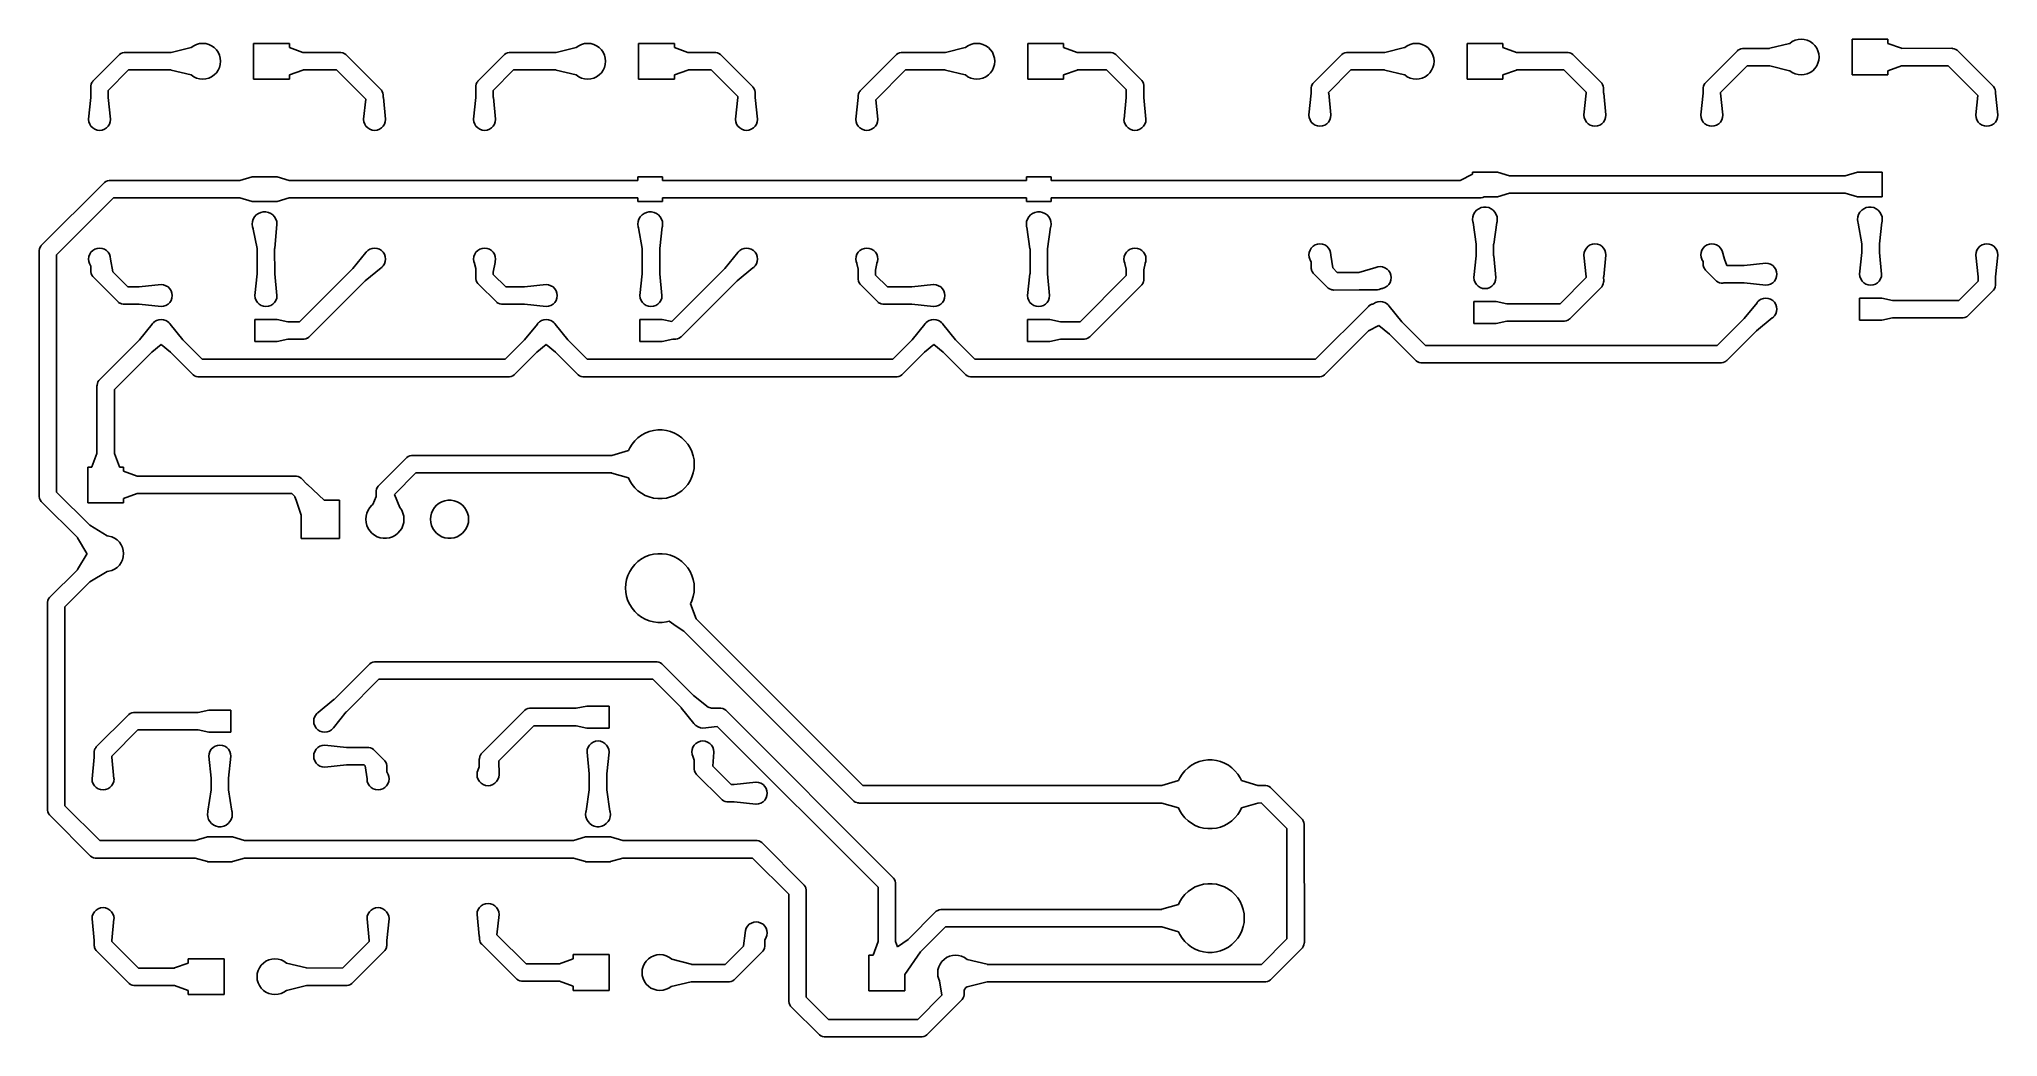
# Model space of a CAD drawing. Extents: x 52 to 194, y -148 to -75.
import ezdxf

# ---------------------------------------------------------------- set-up
doc = ezdxf.new("R2010")
doc.units = 0
doc.layers.add('BLACK', color=7, linetype='CONTINUOUS')

msp = doc.modelspace()

# ---------------------------------------------------------------- linework, layer by layer
at = {"layer": 'BLACK', "linetype": 'CONTINUOUS'}
for p, q in [((63.1, -75.569167), (63.305374, -75.4734)), ((63.305374, -75.4734), (63.524257, -75.41475)), ((63.524257, -75.41475), (63.75, -75.395)), ((63.75, -75.395), (63.975743, -75.41475)), ((63.975743, -75.41475), (64.194626, -75.4734)), ((64.194626, -75.4734), (64.4, -75.569167)), ((67.45, -77.995), (67.45, -75.395)), ((67.45, -75.395), (70.05, -75.395)), ((70.05, -75.395), (70.05, -75.697548)), ((91.1, -75.569167), (91.305374, -75.4734)), ((91.305374, -75.4734), (91.524257, -75.41475)), ((91.524257, -75.41475), (91.75, -75.395)), ((91.75, -75.395), (91.975743, -75.41475)), ((91.975743, -75.41475), (92.194626, -75.4734)), ((92.194626, -75.4734), (92.4, -75.569167)), ((95.45, -77.995), (95.45, -75.395)), ((95.45, -75.395), (98.05, -75.395)), ((98.05, -75.395), (98.05, -75.697548)), ((119.4, -75.569167), (119.605374, -75.4734)), ((119.605374, -75.4734), (119.824257, -75.41475)), ((119.824257, -75.41475), (120.05, -75.395)), ((120.05, -75.395), (120.275743, -75.41475)), ((120.275743, -75.41475), (120.494626, -75.4734)), ((120.494626, -75.4734), (120.7, -75.569167)), ((123.75, -77.995), (123.75, -75.395)), ((123.75, -75.395), (126.35, -75.395)), ((126.35, -75.395), (126.35, -75.697548)), ((151.35, -75.569167), (151.555374, -75.4734)), ((151.555374, -75.4734), (151.774257, -75.41475)), ((151.774257, -75.41475), (152, -75.395)), ((152, -75.395), (152.225743, -75.41475)), ((152.225743, -75.41475), (152.444626, -75.4734)), ((152.444626, -75.4734), (152.65, -75.569167)), ((155.7, -77.995), (155.7, -75.395)), ((155.7, -75.395), (158.3, -75.395)), ((158.3, -75.395), (158.3, -75.697548)), ((177.708934, -75.752826), (179.158382, -75.400135)), ((179.158382, -75.400135), (179.164376, -75.394142)), ((179.164376, -75.394142), (179.35, -75.264167)), ((179.35, -75.264167), (179.555374, -75.1684)), ((179.555374, -75.1684), (179.774257, -75.10975)), ((179.774257, -75.10975), (180, -75.09)), ((180, -75.09), (180.225743, -75.10975)), ((180.225743, -75.10975), (180.444626, -75.1684)), ((180.444626, -75.1684), (180.65, -75.264167)), ((180.65, -75.264167), (180.835624, -75.394142)), ((180.835624, -75.394142), (180.995858, -75.554376)), ((183.7, -77.69), (183.7, -75.09)), ((183.7, -75.09), (186.3, -75.09)), ((186.3, -75.09), (186.3, -75.392548)), ((186.3, -75.392548), (186.303547, -75.391595)), ((186.303547, -75.391595), (186.306041, -75.392205)), ((186.306041, -75.392205), (187.292313, -75.752194)), ((55.759576, -78.146721), (57.655987, -76.245987)), ((57.655987, -76.245987), (57.702149, -76.204148)), ((57.702149, -76.204148), (57.70216, -76.204138)), ((57.70216, -76.204138), (57.805663, -76.13498)), ((57.805663, -76.13498), (57.920669, -76.087343)), ((57.920669, -76.087343), (58.042759, -76.063057)), ((58.042759, -76.063057), (58.044625, -76.063057)), ((58.044625, -76.063057), (61.453298, -76.06123)), ((61.453298, -76.06123), (61.453427, -76.060921)), ((61.453427, -76.060921), (61.458934, -76.057826)), ((61.458934, -76.057826), (62.908382, -75.705135)), ((62.908382, -75.705135), (62.914376, -75.699142)), ((62.914376, -75.699142), (63.1, -75.569167)), ((64.4, -75.569167), (64.585624, -75.699142)), ((64.585624, -75.699142), (64.745858, -75.859376)), ((64.745858, -75.859376), (64.875833, -76.045)), ((64.875833, -76.045), (64.9716, -76.250374)), ((64.9716, -76.250374), (65.03025, -76.469257)), ((65.03025, -76.469257), (65.05, -76.695)), ((65.05, -76.695), (65.03025, -76.920743)), ((70.05, -75.697548), (70.053547, -75.696595)), ((70.053547, -75.696595), (70.056041, -75.697205)), ((70.056041, -75.697205), (71.042313, -76.057194)), ((71.042313, -76.057194), (71.047146, -76.061631)), ((71.047146, -76.061631), (73.745, -76.06)), ((73.745, -76.06), (73.807221, -76.063057)), ((73.807221, -76.063057), (73.807241, -76.063057)), ((73.807241, -76.063057), (73.929331, -76.087343)), ((73.929331, -76.087343), (74.044337, -76.13498)), ((74.044337, -76.13498), (74.14784, -76.204138)), ((74.14784, -76.204138), (74.148428, -76.204726)), ((74.148428, -76.204726), (76.699013, -78.750987)), ((83.759576, -78.146721), (85.655987, -76.245987)), ((85.655987, -76.245987), (85.702149, -76.204148)), ((85.702149, -76.204148), (85.70216, -76.204138)), ((85.70216, -76.204138), (85.805663, -76.13498)), ((85.805663, -76.13498), (85.920669, -76.087343)), ((85.920669, -76.087343), (86.042759, -76.063057)), ((86.042759, -76.063057), (86.044625, -76.063057)), ((86.044625, -76.063057), (89.453298, -76.06123)), ((89.453298, -76.06123), (89.453427, -76.060921)), ((89.453427, -76.060921), (89.458934, -76.057826)), ((89.458934, -76.057826), (90.908382, -75.705135)), ((90.908382, -75.705135), (90.914376, -75.699142)), ((90.914376, -75.699142), (91.1, -75.569167)), ((92.4, -75.569167), (92.585624, -75.699142)), ((92.585624, -75.699142), (92.745858, -75.859376)), ((92.745858, -75.859376), (92.875833, -76.045)), ((92.875833, -76.045), (92.9716, -76.250374)), ((92.9716, -76.250374), (93.03025, -76.469257)), ((93.03025, -76.469257), (93.05, -76.695)), ((93.05, -76.695), (93.03025, -76.920743)), ((98.05, -75.697548), (98.053547, -75.696595)), ((98.053547, -75.696595), (98.056041, -75.697205)), ((98.056041, -75.697205), (99.042313, -76.057194)), ((99.042313, -76.057194), (99.046875, -76.061383)), ((99.046875, -76.061383), (100.995, -76.06)), ((100.995, -76.06), (101.057221, -76.063057)), ((101.057221, -76.063057), (101.057241, -76.063057)), ((101.057241, -76.063057), (101.179331, -76.087343)), ((101.179331, -76.087343), (101.294337, -76.13498)), ((101.294337, -76.13498), (101.39784, -76.204138)), ((101.39784, -76.204138), (101.398382, -76.20468)), ((101.398382, -76.20468), (103.749013, -78.550987)), ((111.559738, -78.846559), (114.155987, -76.245987)), ((114.155987, -76.245987), (114.20215, -76.204147)), ((114.20215, -76.204147), (114.20216, -76.204138)), ((114.20216, -76.204138), (114.305663, -76.13498)), ((114.305663, -76.13498), (114.420669, -76.087343)), ((114.420669, -76.087343), (114.440925, -76.083313)), ((114.440925, -76.083313), (114.542759, -76.063057)), ((114.542759, -76.063057), (114.54456, -76.063057)), ((114.54456, -76.063057), (117.75328, -76.061275)), ((117.75328, -76.061275), (117.753427, -76.060921)), ((117.753427, -76.060921), (117.758934, -76.057826)), ((117.758934, -76.057826), (119.208382, -75.705135)), ((119.208382, -75.705135), (119.214376, -75.699142)), ((119.214376, -75.699142), (119.4, -75.569167)), ((120.7, -75.569167), (120.885624, -75.699142)), ((120.885624, -75.699142), (121.045858, -75.859376)), ((121.045858, -75.859376), (121.175833, -76.045)), ((121.175833, -76.045), (121.2716, -76.250374)), ((121.2716, -76.250374), (121.33025, -76.469257)), ((121.33025, -76.469257), (121.35, -76.695)), ((121.35, -76.695), (121.33025, -76.920743)), ((126.35, -75.697548), (126.353547, -75.696595)), ((126.353547, -75.696595), (126.356041, -75.697205)), ((126.356041, -75.697205), (127.342313, -76.057194)), ((127.342313, -76.057194), (127.347048, -76.061541)), ((127.347048, -76.061541), (129.745, -76.06)), ((129.745, -76.06), (129.807221, -76.063057)), ((129.807221, -76.063057), (129.807241, -76.063057)), ((129.807241, -76.063057), (129.929331, -76.087343)), ((129.929331, -76.087343), (130.044337, -76.13498)), ((130.044337, -76.13498), (130.14784, -76.204138)), ((130.14784, -76.204138), (130.148267, -76.204565)), ((130.148267, -76.204565), (131.999012, -78.050987)), ((144.50961, -78.291687), (146.550987, -76.245987)), ((146.550987, -76.245987), (146.597149, -76.204148)), ((146.597149, -76.204148), (146.59716, -76.204138)), ((146.59716, -76.204138), (146.700663, -76.13498)), ((146.700663, -76.13498), (146.815669, -76.087343)), ((146.815669, -76.087343), (146.937759, -76.063057)), ((146.937759, -76.063057), (146.939414, -76.063057)), ((146.939414, -76.063057), (149.703233, -76.061387)), ((149.703233, -76.061387), (149.703427, -76.060921)), ((149.703427, -76.060921), (149.708934, -76.057826)), ((149.708934, -76.057826), (151.158382, -75.705135)), ((151.158382, -75.705135), (151.164376, -75.699142)), ((151.164376, -75.699142), (151.35, -75.569167)), ((152.65, -75.569167), (152.835624, -75.699142)), ((152.835624, -75.699142), (152.995858, -75.859376)), ((152.995858, -75.859376), (153.125833, -76.045)), ((153.125833, -76.045), (153.2216, -76.250374)), ((153.2216, -76.250374), (153.28025, -76.469257)), ((153.28025, -76.469257), (153.3, -76.695)), ((153.3, -76.695), (153.28025, -76.920743)), ((158.3, -75.697548), (158.303547, -75.696595)), ((158.303547, -75.696595), (158.306041, -75.697205)), ((158.306041, -75.697205), (159.292313, -76.057194)), ((159.292313, -76.057194), (159.297403, -76.061867)), ((159.297403, -76.061867), (163, -76.06)), ((163, -76.06), (163.062221, -76.063057)), ((163.062221, -76.063057), (163.062241, -76.063057)), ((163.062241, -76.063057), (163.184331, -76.087343)), ((163.184331, -76.087343), (163.299337, -76.13498)), ((163.299337, -76.13498), (163.40284, -76.204138)), ((163.40284, -76.204138), (163.403312, -76.20461)), ((163.403312, -76.20461), (165.449013, -78.245987)), ((173.00968, -78.291617), (175.355987, -75.940987)), ((175.355987, -75.940987), (175.402149, -75.899148)), ((175.402149, -75.899148), (175.40216, -75.899138)), ((175.40216, -75.899138), (175.505663, -75.82998)), ((175.505663, -75.82998), (175.620669, -75.782343)), ((175.620669, -75.782343), (175.742759, -75.758057)), ((175.742759, -75.758057), (175.744151, -75.758057)), ((175.744151, -75.758057), (177.703125, -75.756649)), ((177.703125, -75.756649), (177.703427, -75.755921)), ((177.703427, -75.755921), (177.708934, -75.752826)), ((180.995858, -75.554376), (181.125833, -75.74)), ((181.125833, -75.74), (181.2216, -75.945374)), ((181.2216, -76.834626), (181.125833, -77.04)), ((181.2216, -75.945374), (181.28025, -76.164257)), ((181.28025, -76.615743), (181.2216, -76.834626)), ((181.28025, -76.164257), (181.3, -76.39)), ((181.3, -76.39), (181.28025, -76.615743)), ((187.292313, -75.752194), (187.297391, -75.756856)), ((187.297391, -75.756856), (190.945, -75.755)), ((190.945, -75.755), (191.007221, -75.758057)), ((191.007221, -75.758057), (191.007241, -75.758057)), ((191.007241, -75.758057), (191.129331, -75.782343)), ((191.129331, -75.782343), (191.244337, -75.82998)), ((191.244337, -75.82998), (191.34784, -75.899138)), ((191.34784, -75.899138), (191.34844, -75.899738)), ((191.34844, -75.899738), (193.949013, -78.495987)), ((55.642343, -78.365669), (55.68998, -78.250663)), ((55.68998, -78.250663), (55.723389, -78.200663)), ((55.723389, -78.200663), (55.759138, -78.14716)), ((55.759138, -78.14716), (55.759576, -78.146721)), ((58.364367, -77.329861), (56.882353, -78.815254)), ((61.453507, -77.328205), (58.364367, -77.329861)), ((61.458934, -77.332173), (61.453507, -77.328205)), ((62.908381, -77.684863), (61.458934, -77.332173)), ((62.914376, -77.690858), (62.908381, -77.684863)), ((63.1, -77.820833), (62.914376, -77.690858)), ((63.305374, -77.9166), (63.1, -77.820833)), ((63.524257, -77.97525), (63.305374, -77.9166)), ((63.75, -77.995), (63.524257, -77.97525)), ((63.975743, -77.97525), (63.75, -77.995)), ((64.194626, -77.9166), (63.975743, -77.97525)), ((64.4, -77.820833), (64.194626, -77.9166)), ((64.585624, -77.690858), (64.4, -77.820833)), ((64.745858, -77.530624), (64.585624, -77.690858)), ((64.875833, -77.345), (64.745858, -77.530624)), ((64.9716, -77.139626), (64.875833, -77.345)), ((65.03025, -76.920743), (64.9716, -77.139626)), ((70.05, -77.995), (67.45, -77.995)), ((70.056041, -77.692794), (70.05, -77.692535)), ((70.05, -77.692535), (70.05, -77.995)), ((71.042312, -77.332806), (70.056041, -77.692794)), ((71.046573, -77.330088), (71.042312, -77.332806)), ((71.047184, -77.32861), (71.046573, -77.330088)), ((73.479425, -77.32714), (71.047184, -77.32861)), ((75.601994, -79.446111), (73.479425, -77.32714)), ((83.642343, -78.365669), (83.68998, -78.250663)), ((83.68998, -78.250663), (83.723389, -78.200663)), ((83.723389, -78.200663), (83.759138, -78.14716)), ((83.759138, -78.14716), (83.759576, -78.146721)), ((86.364367, -77.329861), (84.882353, -78.815254)), ((89.453507, -77.328205), (86.364367, -77.329861)), ((89.458934, -77.332173), (89.453507, -77.328205)), ((90.908381, -77.684863), (89.458934, -77.332173)), ((90.914376, -77.690858), (90.908381, -77.684863)), ((91.1, -77.820833), (90.914376, -77.690858)), ((91.305374, -77.9166), (91.1, -77.820833)), ((91.524257, -77.97525), (91.305374, -77.9166)), ((91.75, -77.995), (91.524257, -77.97525)), ((91.975743, -77.97525), (91.75, -77.995)), ((92.194626, -77.9166), (91.975743, -77.97525)), ((92.4, -77.820833), (92.194626, -77.9166)), ((92.585624, -77.690858), (92.4, -77.820833)), ((92.745858, -77.530624), (92.585624, -77.690858)), ((92.875833, -77.345), (92.745858, -77.530624)), ((92.9716, -77.139626), (92.875833, -77.345)), ((93.03025, -76.920743), (92.9716, -77.139626)), ((98.05, -77.995), (95.45, -77.995)), ((98.056041, -77.692794), (98.05, -77.692535)), ((98.05, -77.692535), (98.05, -77.995)), ((99.042312, -77.332806), (98.056041, -77.692794)), ((99.046573, -77.330088), (99.042312, -77.332806)), ((99.047285, -77.328369), (99.046573, -77.330088)), ((100.729486, -77.327174), (99.047285, -77.328369)), ((102.6654, -79.259527), (100.729486, -77.327174)), ((114.86423, -77.329856), (112.703013, -79.494672)), ((117.75357, -77.328251), (114.86423, -77.329856)), ((117.758934, -77.332173), (117.75357, -77.328251)), ((119.208381, -77.684863), (117.758934, -77.332173)), ((119.214376, -77.690858), (119.208381, -77.684863)), ((119.4, -77.820833), (119.214376, -77.690858)), ((119.605374, -77.9166), (119.4, -77.820833)), ((119.824257, -77.97525), (119.605374, -77.9166)), ((120.05, -77.995), (119.824257, -77.97525)), ((120.275743, -77.97525), (120.05, -77.995)), ((120.494626, -77.9166), (120.275743, -77.97525)), ((120.7, -77.820833), (120.494626, -77.9166)), ((120.885624, -77.690858), (120.7, -77.820833)), ((121.045858, -77.530624), (120.885624, -77.690858)), ((121.175833, -77.345), (121.045858, -77.530624)), ((121.2716, -77.139626), (121.175833, -77.345)), ((121.33025, -76.920743), (121.2716, -77.139626)), ((126.35, -77.995), (123.75, -77.995)), ((126.356041, -77.692794), (126.35, -77.692535)), ((126.35, -77.692535), (126.35, -77.995)), ((127.342312, -77.332806), (126.356041, -77.692794)), ((127.346573, -77.330088), (127.342312, -77.332806)), ((127.347221, -77.328523), (127.346573, -77.330088)), ((129.479555, -77.327152), (127.347221, -77.328523)), ((130.915319, -78.759562), (129.479555, -77.327152)), ((131.999012, -78.050987), (132.040851, -78.097149)), ((132.040851, -78.097149), (132.040862, -78.09716)), ((132.040862, -78.09716), (132.11002, -78.200663)), ((132.11002, -78.200663), (132.157657, -78.315669)), ((132.157657, -78.315669), (132.181942, -78.437759)), ((144.43998, -78.395663), (144.495175, -78.313058)), ((144.495175, -78.313058), (144.509138, -78.29216)), ((144.509138, -78.29216), (144.50961, -78.291687)), ((147.259348, -77.329843), (145.632447, -78.96019)), ((149.703727, -77.328366), (147.259348, -77.329843)), ((149.708934, -77.332173), (149.703727, -77.328366)), ((151.158381, -77.684863), (149.708934, -77.332173)), ((151.164376, -77.690858), (151.158381, -77.684863)), ((151.35, -77.820833), (151.164376, -77.690858)), ((151.555374, -77.9166), (151.35, -77.820833)), ((151.774257, -77.97525), (151.555374, -77.9166)), ((152, -77.995), (151.774257, -77.97525)), ((152.225743, -77.97525), (152, -77.995)), ((152.444626, -77.9166), (152.225743, -77.97525)), ((152.65, -77.820833), (152.444626, -77.9166)), ((152.835624, -77.690858), (152.65, -77.820833)), ((152.995858, -77.530624), (152.835624, -77.690858)), ((153.125833, -77.345), (152.995858, -77.530624)), ((153.2216, -77.139626), (153.125833, -77.345)), ((153.28025, -76.920743), (153.2216, -77.139626)), ((158.3, -77.995), (155.7, -77.995)), ((158.306041, -77.692794), (158.3, -77.692535)), ((158.3, -77.692535), (158.3, -77.995)), ((159.292312, -77.332806), (158.306041, -77.692794)), ((159.296573, -77.330088), (159.292312, -77.332806)), ((159.297089, -77.328841), (159.296573, -77.330088)), ((162.734469, -77.327107), (159.297089, -77.328841)), ((164.3654, -78.954591), (162.734469, -77.327107)), ((165.449013, -78.245987), (165.490851, -78.292149)), ((165.490851, -78.292149), (165.490862, -78.29216)), ((165.490862, -78.29216), (165.521052, -78.337343)), ((165.521052, -78.337343), (165.56002, -78.395663)), ((172.93998, -78.395663), (172.995175, -78.313058)), ((172.995175, -78.313058), (173.009138, -78.29216)), ((173.009138, -78.29216), (173.00968, -78.291617)), ((176.064313, -77.024813), (174.132447, -78.96024)), ((177.704095, -77.023635), (176.064313, -77.024813)), ((177.708934, -77.027173), (177.704095, -77.023635)), ((179.158381, -77.379863), (177.708934, -77.027173)), ((179.164376, -77.385858), (179.158381, -77.379863)), ((179.35, -77.515833), (179.164376, -77.385858)), ((179.555374, -77.6116), (179.35, -77.515833)), ((179.774257, -77.67025), (179.555374, -77.6116)), ((180, -77.69), (179.774257, -77.67025)), ((180.225743, -77.67025), (180, -77.69)), ((180.444626, -77.6116), (180.225743, -77.67025)), ((180.65, -77.515833), (180.444626, -77.6116)), ((180.835624, -77.385858), (180.65, -77.515833)), ((180.995858, -77.225624), (180.835624, -77.385858)), ((181.125833, -77.04), (180.995858, -77.225624)), ((186.3, -77.69), (183.7, -77.69)), ((186.306041, -77.387794), (186.3, -77.387535)), ((186.3, -77.387535), (186.3, -77.69)), ((187.292312, -77.027806), (186.306041, -77.387794)), ((187.296573, -77.025088), (187.292312, -77.027806)), ((187.297093, -77.02383), (187.296573, -77.025088)), ((190.679387, -77.022108), (187.297093, -77.02383)), ((192.84732, -79.186436), (190.679387, -77.022108)), ((55.451327, -80.907129), (55.613917, -79.330499)), ((55.613917, -79.330499), (55.615976, -79.326688)), ((55.615, -78.55), (55.618057, -78.487779)), ((55.615976, -79.326688), (55.615, -78.55)), ((55.618057, -78.487759), (55.642343, -78.365669)), ((55.618057, -78.487779), (55.618057, -78.487759)), ((56.882353, -78.815254), (56.882993, -79.324005)), ((56.882993, -79.324005), (56.886083, -79.3305)), ((56.886083, -79.3305), (57.048671, -80.907116)), ((75.451327, -80.907129), (75.601994, -79.446111)), ((76.699013, -78.750987), (76.740852, -78.79715)), ((76.740852, -78.79715), (76.740862, -78.79716)), ((76.740862, -78.79716), (76.798057, -78.882759)), ((76.798057, -78.882759), (76.81002, -78.900663)), ((76.81002, -78.900663), (76.857657, -79.015669)), ((76.857657, -79.015669), (76.881943, -79.137759)), ((76.881943, -79.137759), (76.881943, -79.138341)), ((76.881943, -79.138341), (76.88226, -79.323237)), ((76.88226, -79.323237), (76.882718, -79.323427)), ((76.882718, -79.323427), (76.886083, -79.3305)), ((76.886083, -79.3305), (77.048671, -80.907116)), ((83.451327, -80.907129), (83.613917, -79.330499)), ((83.613917, -79.330499), (83.615976, -79.326688)), ((83.615, -78.55), (83.618057, -78.487779)), ((83.615976, -79.326688), (83.615, -78.55)), ((83.618057, -78.487759), (83.642343, -78.365669)), ((83.618057, -78.487779), (83.618057, -78.487759)), ((84.882353, -78.815254), (84.882993, -79.324005)), ((84.882993, -79.324005), (84.886083, -79.3305)), ((84.886083, -79.3305), (85.048671, -80.907116)), ((102.501327, -80.907129), (102.663917, -79.330499)), ((102.663917, -79.330499), (102.665505, -79.32756)), ((102.665505, -79.32756), (102.6654, -79.259527)), ((103.749013, -78.550987), (103.790851, -78.597149)), ((103.790851, -78.597149), (103.790862, -78.59716)), ((103.790862, -78.59716), (103.804825, -78.618058)), ((103.804825, -78.618058), (103.86002, -78.700663)), ((103.86002, -78.700663), (103.907657, -78.815669)), ((103.907657, -78.815669), (103.931943, -78.937759)), ((103.931943, -78.937759), (103.931943, -78.938407)), ((103.931943, -78.938407), (103.932536, -79.323351)), ((103.932536, -79.323351), (103.932718, -79.323427)), ((103.932718, -79.323427), (103.936083, -79.3305)), ((103.936083, -79.3305), (104.098671, -80.907116)), ((111.251327, -80.907129), (111.413917, -79.330499)), ((111.413917, -79.330499), (111.415138, -79.328239)), ((111.415, -79.25), (111.418057, -79.187779)), ((111.415138, -79.328239), (111.415, -79.25)), ((111.418057, -79.187759), (111.442343, -79.065669)), ((111.418057, -79.187779), (111.418057, -79.187759)), ((111.442343, -79.065669), (111.48998, -78.950663)), ((111.48998, -78.950663), (111.535352, -78.882759)), ((111.535352, -78.882759), (111.559138, -78.84716)), ((111.559138, -78.84716), (111.559738, -78.846559)), ((112.703013, -79.494672), (112.848671, -80.907116)), ((130.751327, -80.907129), (130.913917, -79.330499)), ((130.913917, -79.330499), (130.916018, -79.32661)), ((130.916018, -79.32661), (130.915319, -78.759562)), ((132.181942, -78.437759), (132.183033, -79.324091)), ((132.183033, -79.324091), (132.186083, -79.3305)), ((132.186083, -79.3305), (132.348671, -80.907116)), ((144.201327, -80.602129), (144.363917, -79.025499)), ((144.363917, -79.025499), (144.365505, -79.02256)), ((144.365, -78.695), (144.368057, -78.632779)), ((144.365505, -79.02256), (144.365, -78.695)), ((144.368057, -78.632759), (144.392343, -78.510669)), ((144.368057, -78.632779), (144.368057, -78.632759)), ((144.392343, -78.510669), (144.43998, -78.395663)), ((145.632447, -78.96019), (145.632536, -79.018351)), ((145.632536, -79.018351), (145.632718, -79.018427)), ((145.632718, -79.018427), (145.636083, -79.0255)), ((145.636083, -79.0255), (145.798671, -80.602116)), ((164.201327, -80.602129), (164.363917, -79.025499)), ((164.363917, -79.025499), (164.365505, -79.02256)), ((164.365505, -79.02256), (164.3654, -78.954591)), ((165.56002, -78.395663), (165.607657, -78.510669)), ((165.607657, -78.510669), (165.631943, -78.632759)), ((165.631943, -78.632759), (165.631943, -78.633407)), ((165.631943, -78.633407), (165.632536, -79.018351)), ((165.632536, -79.018351), (165.632718, -79.018427)), ((165.632718, -79.018427), (165.636083, -79.0255)), ((165.636083, -79.0255), (165.798671, -80.602116)), ((172.701327, -80.602129), (172.863917, -79.025499)), ((172.863917, -79.025499), (172.865505, -79.02256)), ((172.865, -78.695), (172.868057, -78.632779)), ((172.865505, -79.02256), (172.865, -78.695)), ((172.868057, -78.632759), (172.892343, -78.510669)), ((172.868057, -78.632779), (172.868057, -78.632759)), ((172.892343, -78.510669), (172.93998, -78.395663)), ((174.132447, -78.96024), (174.132536, -79.018351)), ((174.132536, -79.018351), (174.132718, -79.018427)), ((174.132718, -79.018427), (174.136083, -79.0255)), ((174.136083, -79.0255), (174.298671, -80.602116)), ((192.701327, -80.602129), (192.84732, -79.186436)), ((193.949013, -78.495987), (193.990852, -78.54215)), ((193.990852, -78.54215), (193.990862, -78.54216)), ((193.990862, -78.54216), (194.06002, -78.645663)), ((194.06002, -78.645663), (194.107023, -78.759138)), ((194.107023, -78.759138), (194.107657, -78.76067)), ((194.107657, -78.76067), (194.131943, -78.882759)), ((194.131943, -78.882759), (194.131943, -78.883325)), ((194.131943, -78.883325), (194.132181, -79.018204)), ((194.132181, -79.018204), (194.132718, -79.018427)), ((194.132718, -79.018427), (194.136083, -79.0255)), ((194.136083, -79.0255), (194.298671, -80.602116)), ((55.45, -80.92), (55.451306, -80.9084)), ((55.470058, -81.098017), (55.45, -80.92)), ((55.451266, -80.908301), (55.451327, -80.907129)), ((55.451306, -80.9084), (55.451266, -80.908301)), ((55.529225, -81.267107), (55.470058, -81.098017)), ((57.029942, -81.098017), (56.970775, -81.267107)), ((57.05, -80.92), (57.029942, -81.098017)), ((57.048671, -80.907116), (57.048581, -80.907414)), ((57.048581, -80.907414), (57.05, -80.92)), ((75.45, -80.92), (75.451306, -80.9084)), ((75.470058, -81.098017), (75.45, -80.92)), ((75.451266, -80.908301), (75.451327, -80.907129)), ((75.451306, -80.9084), (75.451266, -80.908301)), ((75.529225, -81.267107), (75.470058, -81.098017)), ((77.029942, -81.098017), (76.970775, -81.267107)), ((77.05, -80.92), (77.029942, -81.098017)), ((77.048671, -80.907116), (77.048581, -80.907414)), ((77.048581, -80.907414), (77.05, -80.92)), ((83.45, -80.92), (83.451306, -80.9084)), ((83.470058, -81.098017), (83.45, -80.92)), ((83.451266, -80.908301), (83.451327, -80.907129)), ((83.451306, -80.9084), (83.451266, -80.908301)), ((83.529225, -81.267107), (83.470058, -81.098017)), ((85.029942, -81.098017), (84.970775, -81.267107)), ((85.05, -80.92), (85.029942, -81.098017)), ((85.048671, -80.907116), (85.048581, -80.907414)), ((85.048581, -80.907414), (85.05, -80.92)), ((102.5, -80.92), (102.501306, -80.9084)), ((102.520058, -81.098017), (102.5, -80.92)), ((102.501266, -80.908301), (102.501327, -80.907129)), ((102.501306, -80.9084), (102.501266, -80.908301)), ((102.579225, -81.267107), (102.520058, -81.098017)), ((104.079942, -81.098017), (104.020775, -81.267107)), ((104.1, -80.92), (104.079942, -81.098017)), ((104.098671, -80.907116), (104.098581, -80.907414)), ((104.098581, -80.907414), (104.1, -80.92)), ((111.25, -80.92), (111.251306, -80.9084)), ((111.270058, -81.098017), (111.25, -80.92)), ((111.251266, -80.908301), (111.251327, -80.907129)), ((111.251306, -80.9084), (111.251266, -80.908301)), ((111.329225, -81.267107), (111.270058, -81.098017)), ((112.829942, -81.098017), (112.770775, -81.267107)), ((112.85, -80.92), (112.829942, -81.098017)), ((112.848671, -80.907116), (112.848581, -80.907414)), ((112.848581, -80.907414), (112.85, -80.92)), ((130.75, -80.92), (130.751306, -80.9084)), ((130.770058, -81.098017), (130.75, -80.92)), ((130.751266, -80.908301), (130.751327, -80.907129)), ((130.751306, -80.9084), (130.751266, -80.908301)), ((130.829225, -81.267107), (130.770058, -81.098017)), ((132.329942, -81.098017), (132.270775, -81.267107)), ((132.35, -80.92), (132.329942, -81.098017)), ((132.348671, -80.907116), (132.348581, -80.907414)), ((132.348581, -80.907414), (132.35, -80.92)), ((144.2, -80.615), (144.201306, -80.6034)), ((144.220058, -80.793017), (144.2, -80.615)), ((144.201266, -80.603301), (144.201327, -80.602129)), ((144.201306, -80.6034), (144.201266, -80.603301)), ((144.279225, -80.962107), (144.220058, -80.793017)), ((144.374535, -81.113792), (144.279225, -80.962107)), ((144.501208, -81.240465), (144.374535, -81.113792)), ((145.625465, -81.113792), (145.498792, -81.240465)), ((145.720775, -80.962107), (145.625465, -81.113792)), ((145.779942, -80.793017), (145.720775, -80.962107)), ((145.8, -80.615), (145.779942, -80.793017)), ((145.798671, -80.602116), (145.798581, -80.602414)), ((145.798581, -80.602414), (145.8, -80.615)), ((164.2, -80.615), (164.201306, -80.6034)), ((164.220058, -80.793017), (164.2, -80.615)), ((164.201266, -80.603301), (164.201327, -80.602129)), ((164.201306, -80.6034), (164.201266, -80.603301)), ((164.279225, -80.962107), (164.220058, -80.793017)), ((164.374535, -81.113792), (164.279225, -80.962107)), ((164.501208, -81.240465), (164.374535, -81.113792)), ((165.625465, -81.113792), (165.498792, -81.240465)), ((165.720775, -80.962107), (165.625465, -81.113792)), ((165.779942, -80.793017), (165.720775, -80.962107)), ((165.8, -80.615), (165.779942, -80.793017)), ((165.798671, -80.602116), (165.798581, -80.602414)), ((165.798581, -80.602414), (165.8, -80.615)), ((172.7, -80.615), (172.701306, -80.6034)), ((172.720058, -80.793017), (172.7, -80.615)), ((172.701266, -80.603301), (172.701327, -80.602129)), ((172.701306, -80.6034), (172.701266, -80.603301)), ((172.779225, -80.962107), (172.720058, -80.793017)), ((172.874535, -81.113792), (172.779225, -80.962107)), ((173.001208, -81.240465), (172.874535, -81.113792)), ((174.125465, -81.113792), (173.998792, -81.240465)), ((174.220775, -80.962107), (174.125465, -81.113792)), ((174.279942, -80.793017), (174.220775, -80.962107)), ((174.3, -80.615), (174.279942, -80.793017)), ((174.298671, -80.602116), (174.298581, -80.602414)), ((174.298581, -80.602414), (174.3, -80.615)), ((192.7, -80.615), (192.701306, -80.6034)), ((192.720058, -80.793017), (192.7, -80.615)), ((192.701266, -80.603301), (192.701327, -80.602129)), ((192.701306, -80.6034), (192.701266, -80.603301)), ((192.779225, -80.962107), (192.720058, -80.793017)), ((192.874535, -81.113792), (192.779225, -80.962107)), ((193.001208, -81.240465), (192.874535, -81.113792)), ((194.125465, -81.113792), (193.998792, -81.240465)), ((194.220775, -80.962107), (194.125465, -81.113792)), ((194.279942, -80.793017), (194.220775, -80.962107)), ((194.3, -80.615), (194.279942, -80.793017)), ((194.298671, -80.602116), (194.298581, -80.602414)), ((194.298581, -80.602414), (194.3, -80.615)), ((55.624535, -81.418792), (55.529225, -81.267107)), ((55.751208, -81.545465), (55.624535, -81.418792)), ((55.902893, -81.640775), (55.751208, -81.545465)), ((56.071983, -81.699942), (55.902893, -81.640775)), ((56.25, -81.72), (56.071983, -81.699942)), ((56.428017, -81.699942), (56.25, -81.72)), ((56.597107, -81.640775), (56.428017, -81.699942)), ((56.748792, -81.545465), (56.597107, -81.640775)), ((56.875465, -81.418792), (56.748792, -81.545465)), ((56.970775, -81.267107), (56.875465, -81.418792)), ((75.624535, -81.418792), (75.529225, -81.267107)), ((75.751208, -81.545465), (75.624535, -81.418792)), ((75.902893, -81.640775), (75.751208, -81.545465)), ((76.071983, -81.699942), (75.902893, -81.640775)), ((76.25, -81.72), (76.071983, -81.699942)), ((76.428017, -81.699942), (76.25, -81.72)), ((76.597107, -81.640775), (76.428017, -81.699942)), ((76.748792, -81.545465), (76.597107, -81.640775)), ((76.875465, -81.418792), (76.748792, -81.545465)), ((76.970775, -81.267107), (76.875465, -81.418792)), ((83.624535, -81.418792), (83.529225, -81.267107)), ((83.751208, -81.545465), (83.624535, -81.418792)), ((83.902893, -81.640775), (83.751208, -81.545465)), ((84.071983, -81.699942), (83.902893, -81.640775)), ((84.25, -81.72), (84.071983, -81.699942)), ((84.428017, -81.699942), (84.25, -81.72)), ((84.597107, -81.640775), (84.428017, -81.699942)), ((84.748792, -81.545465), (84.597107, -81.640775)), ((84.875465, -81.418792), (84.748792, -81.545465)), ((84.970775, -81.267107), (84.875465, -81.418792)), ((102.674535, -81.418792), (102.579225, -81.267107)), ((102.801208, -81.545465), (102.674535, -81.418792)), ((102.952893, -81.640775), (102.801208, -81.545465)), ((103.121983, -81.699942), (102.952893, -81.640775)), ((103.3, -81.72), (103.121983, -81.699942)), ((103.478017, -81.699942), (103.3, -81.72)), ((103.647107, -81.640775), (103.478017, -81.699942)), ((103.798792, -81.545465), (103.647107, -81.640775)), ((103.925465, -81.418792), (103.798792, -81.545465)), ((104.020775, -81.267107), (103.925465, -81.418792)), ((111.424535, -81.418792), (111.329225, -81.267107)), ((111.551208, -81.545465), (111.424535, -81.418792)), ((111.702893, -81.640775), (111.551208, -81.545465)), ((111.871983, -81.699942), (111.702893, -81.640775)), ((112.05, -81.72), (111.871983, -81.699942)), ((112.228017, -81.699942), (112.05, -81.72)), ((112.397107, -81.640775), (112.228017, -81.699942)), ((112.548792, -81.545465), (112.397107, -81.640775)), ((112.675465, -81.418792), (112.548792, -81.545465)), ((112.770775, -81.267107), (112.675465, -81.418792)), ((130.924535, -81.418792), (130.829225, -81.267107)), ((131.051208, -81.545465), (130.924535, -81.418792)), ((131.202893, -81.640775), (131.051208, -81.545465)), ((131.371983, -81.699942), (131.202893, -81.640775)), ((131.55, -81.72), (131.371983, -81.699942)), ((131.728017, -81.699942), (131.55, -81.72)), ((131.897107, -81.640775), (131.728017, -81.699942)), ((132.048792, -81.545465), (131.897107, -81.640775)), ((132.175465, -81.418792), (132.048792, -81.545465)), ((132.270775, -81.267107), (132.175465, -81.418792)), ((144.652893, -81.335775), (144.501208, -81.240465)), ((144.821983, -81.394942), (144.652893, -81.335775)), ((145, -81.415), (144.821983, -81.394942)), ((145.178017, -81.394942), (145, -81.415)), ((145.347107, -81.335775), (145.178017, -81.394942)), ((145.498792, -81.240465), (145.347107, -81.335775)), ((164.652893, -81.335775), (164.501208, -81.240465)), ((164.821983, -81.394942), (164.652893, -81.335775)), ((165, -81.415), (164.821983, -81.394942)), ((165.178017, -81.394942), (165, -81.415)), ((165.347107, -81.335775), (165.178017, -81.394942)), ((165.498792, -81.240465), (165.347107, -81.335775)), ((173.152893, -81.335775), (173.001208, -81.240465)), ((173.321983, -81.394942), (173.152893, -81.335775)), ((173.5, -81.415), (173.321983, -81.394942)), ((173.678017, -81.394942), (173.5, -81.415)), ((173.847107, -81.335775), (173.678017, -81.394942)), ((173.998792, -81.240465), (173.847107, -81.335775)), ((193.152893, -81.335775), (193.001208, -81.240465)), ((193.321983, -81.394942), (193.152893, -81.335775)), ((193.5, -81.415), (193.321983, -81.394942)), ((193.678017, -81.394942), (193.5, -81.415)), ((193.847107, -81.335775), (193.678017, -81.394942)), ((193.998792, -81.240465), (193.847107, -81.335775)), ((56.59716, -85.509138), (56.700663, -85.43998)), ((56.700663, -85.43998), (56.815669, -85.392343)), ((56.815669, -85.392343), (56.937759, -85.368057)), ((56.937759, -85.368057), (56.941458, -85.368057)), ((56.941458, -85.368057), (66.453424, -85.365485)), ((66.453424, -85.365485), (66.453427, -85.365479)), ((66.453427, -85.365479), (66.458395, -85.362528)), ((66.458395, -85.362528), (67.343339, -85.101961)), ((67.343339, -85.101961), (67.35, -85.102672)), ((67.35, -85.102672), (67.35, -85.1)), ((67.35, -85.1), (69.15, -85.1)), ((69.15, -85.1), (69.15, -85.102874)), ((69.15, -85.102874), (69.153362, -85.101485)), ((69.153362, -85.101485), (69.156659, -85.10196)), ((69.156659, -85.10196), (70.041605, -85.362528)), ((70.041605, -85.362528), (70.048375, -85.367993)), ((70.048375, -85.367993), (95.4, -85.367117)), ((95.4, -85.367117), (95.4, -85.1)), ((95.4, -85.1), (97.2, -85.1)), ((97.2, -85.1), (97.2, -85.367055)), ((97.2, -85.367055), (123.65, -85.36614)), ((123.65, -85.36614), (123.65, -85.1)), ((123.65, -85.1), (125.45, -85.1)), ((125.45, -85.1), (125.45, -85.366078)), ((125.45, -85.366078), (155.202962, -85.36505)), ((155.202962, -85.36505), (155.203427, -85.36393)), ((155.203427, -85.36393), (155.20643, -85.361757)), ((155.20643, -85.361757), (156.093179, -84.914669)), ((156.093179, -84.914669), (156.1, -84.914161)), ((156.1, -84.914161), (156.1, -84.755)), ((156.1, -84.755), (157.9, -84.755)), ((157.9, -84.755), (157.9, -84.757874)), ((157.9, -84.757874), (157.903362, -84.756485)), ((157.903362, -84.756485), (157.906659, -84.75696)), ((157.906659, -84.75696), (158.791605, -85.017528)), ((158.791605, -85.017528), (158.798204, -85.022855)), ((158.798204, -85.022855), (183.203903, -85.020195)), ((183.203903, -85.020195), (183.208395, -85.017528)), ((183.208395, -85.017528), (184.093339, -84.756961)), ((184.093339, -84.756961), (184.1, -84.757672)), ((184.1, -84.757672), (184.1, -84.755)), ((184.1, -84.755), (185.9, -84.755)), ((185.9, -84.755), (185.9, -86.555)), ((52.002189, -90.104108), (56.550987, -85.550987)), ((57.258991, -86.634929), (53.123998, -90.773853)), ((56.550987, -85.550987), (56.59715, -85.509147)), ((56.59715, -85.509147), (56.59716, -85.509138)), ((66.452168, -86.632444), (57.258991, -86.634929)), ((66.458395, -86.637471), (66.452168, -86.632444)), ((67.343338, -86.898038), (66.458395, -86.637471)), ((70.041605, -86.637471), (69.156661, -86.898038)), ((70.045869, -86.634937), (70.041605, -86.637471)), ((95.4, -86.634061), (70.045869, -86.634937)), ((95.4, -86.9), (95.4, -86.634061)), ((123.65, -86.633085), (97.2, -86.633999)), ((97.2, -86.633999), (97.2, -86.9)), ((123.65, -86.9), (123.65, -86.633085)), ((155.205386, -86.631994), (125.45, -86.633022)), ((125.45, -86.633022), (125.45, -86.9)), ((155.212196, -86.634482), (155.205386, -86.631994)), ((155.270911, -86.631991), (155.212196, -86.634482)), ((156.688311, -86.631943), (155.270911, -86.631991)), ((156.717241, -86.631943), (156.688311, -86.631943)), ((156.839331, -86.607657), (156.717241, -86.631943)), ((156.952773, -86.560667), (156.839331, -86.607657)), ((157.074108, -86.555522), (156.952773, -86.560667)), ((157.074718, -86.555481), (157.074108, -86.555522)), ((157.075625, -86.555), (157.074718, -86.555481)), ((157.9, -86.555), (157.075625, -86.555)), ((157.906661, -86.553038), (157.9, -86.552326)), ((157.9, -86.552326), (157.9, -86.555)), ((158.791605, -86.292471), (157.906661, -86.553038)), ((158.796094, -86.289804), (158.791605, -86.292471)), ((183.201797, -86.287144), (158.796094, -86.289804)), ((183.208395, -86.292471), (183.201797, -86.287144)), ((184.093338, -86.553038), (183.208395, -86.292471)), ((184.096636, -86.553514), (184.093338, -86.553038)), ((184.1, -86.552123), (184.096636, -86.553514)), ((184.1, -86.555), (184.1, -86.552123)), ((185.9, -86.555), (184.1, -86.555)), ((67.346636, -86.898514), (67.343338, -86.898038)), ((67.35, -86.897123), (67.346636, -86.898514)), ((67.35, -86.9), (67.35, -86.897123)), ((69.15, -86.9), (67.35, -86.9)), ((67.369667, -88.352879), (67.427809, -88.173937)), ((67.427809, -88.173937), (67.521885, -88.010993)), ((67.521885, -88.010993), (67.647782, -87.87117)), ((67.647782, -87.87117), (67.8, -87.760577)), ((67.8, -87.760577), (67.971885, -87.684049)), ((67.971885, -87.684049), (68.155924, -87.64493)), ((68.155924, -87.64493), (68.344076, -87.64493)), ((68.344076, -87.64493), (68.528115, -87.684049)), ((68.528115, -87.684049), (68.7, -87.760577)), ((68.7, -87.760577), (68.852218, -87.87117)), ((68.852218, -87.87117), (68.978115, -88.010993)), ((68.978115, -88.010993), (69.072191, -88.173937)), ((69.072191, -88.173937), (69.130333, -88.352879)), ((69.156661, -86.898038), (69.15, -86.897326)), ((69.15, -86.897326), (69.15, -86.9)), ((97.2, -86.9), (95.4, -86.9)), ((95.419667, -88.352879), (95.477809, -88.173937)), ((95.477809, -88.173937), (95.571885, -88.010993)), ((95.571885, -88.010993), (95.697782, -87.87117)), ((95.697782, -87.87117), (95.85, -87.760577)), ((95.85, -87.760577), (96.021885, -87.684049)), ((96.021885, -87.684049), (96.205924, -87.64493)), ((96.205924, -87.64493), (96.394076, -87.64493)), ((96.394076, -87.64493), (96.578115, -87.684049)), ((96.578115, -87.684049), (96.75, -87.760577)), ((96.75, -87.760577), (96.902218, -87.87117)), ((96.902218, -87.87117), (97.028115, -88.010993)), ((97.028115, -88.010993), (97.122191, -88.173937)), ((97.122191, -88.173937), (97.180333, -88.352879)), ((125.45, -86.9), (123.65, -86.9)), ((123.669667, -88.352879), (123.727809, -88.173937)), ((123.727809, -88.173937), (123.821885, -88.010993)), ((123.821885, -88.010993), (123.947782, -87.87117)), ((123.947782, -87.87117), (124.1, -87.760577)), ((124.1, -87.760577), (124.271885, -87.684049)), ((124.271885, -87.684049), (124.455924, -87.64493)), ((124.455924, -87.64493), (124.644076, -87.64493)), ((124.644076, -87.64493), (124.828115, -87.684049)), ((124.828115, -87.684049), (125, -87.760577)), ((125, -87.760577), (125.152218, -87.87117)), ((125.152218, -87.87117), (125.278115, -88.010993)), ((125.278115, -88.010993), (125.372191, -88.173937)), ((125.372191, -88.173937), (125.430333, -88.352879)), ((156.1, -88.195), (156.119667, -88.007879)), ((156.119667, -88.382121), (156.1, -88.195)), ((156.119667, -88.007879), (156.177809, -87.828937)), ((156.177809, -87.828937), (156.271885, -87.665993)), ((156.271885, -87.665993), (156.397782, -87.52617)), ((156.397782, -87.52617), (156.55, -87.415577)), ((156.55, -87.415577), (156.721885, -87.339049)), ((156.721885, -87.339049), (156.905924, -87.29993)), ((156.905924, -87.29993), (157.094076, -87.29993)), ((157.094076, -87.29993), (157.278115, -87.339049)), ((157.278115, -87.339049), (157.45, -87.415577)), ((157.45, -87.415577), (157.602218, -87.52617)), ((157.602218, -87.52617), (157.728115, -87.665993)), ((157.728115, -87.665993), (157.822191, -87.828937)), ((157.822191, -87.828937), (157.880333, -88.007879)), ((157.880333, -88.007879), (157.9, -88.195)), ((157.9, -88.195), (157.880333, -88.382121)), ((184.1, -88.195), (184.119667, -88.007879)), ((184.119667, -88.382121), (184.1, -88.195)), ((184.119667, -88.007879), (184.177809, -87.828937)), ((184.177809, -87.828937), (184.271885, -87.665993)), ((184.271885, -87.665993), (184.397782, -87.52617)), ((184.397782, -87.52617), (184.55, -87.415577)), ((184.55, -87.415577), (184.721885, -87.339049)), ((184.721885, -87.339049), (184.905924, -87.29993)), ((184.905924, -87.29993), (185.094076, -87.29993)), ((185.094076, -87.29993), (185.278115, -87.339049)), ((185.278115, -87.339049), (185.45, -87.415577)), ((185.45, -87.415577), (185.602218, -87.52617)), ((185.602218, -87.52617), (185.728115, -87.665993)), ((185.728115, -87.665993), (185.822191, -87.828937)), ((185.822191, -87.828937), (185.880333, -88.007879)), ((185.880333, -88.007879), (185.9, -88.195)), ((185.9, -88.195), (185.880333, -88.382121)), ((67.35, -88.54), (67.369667, -88.352879)), ((67.369667, -88.727121), (67.35, -88.54)), ((67.421717, -88.887315), (67.369667, -88.727121)), ((67.420462, -88.893877), (67.421717, -88.887315)), ((67.712806, -90.309489), (67.420462, -88.893877)), ((69.148816, -88.552765), (68.985984, -90.309489)), ((69.130333, -88.352879), (69.15, -88.54)), ((69.15, -88.54), (69.148789, -88.551513)), ((69.148789, -88.551513), (69.148866, -88.551698)), ((69.148866, -88.551698), (69.148816, -88.552765)), ((95.4, -88.54), (95.419667, -88.352879)), ((95.419667, -88.727121), (95.4, -88.54)), ((95.448595, -88.816152), (95.419667, -88.727121)), ((95.713298, -90.320382), (95.448595, -88.816152)), ((97.175877, -88.740834), (96.986238, -90.319749)), ((97.180333, -88.727121), (97.175877, -88.740834)), ((97.180333, -88.352879), (97.2, -88.54)), ((97.2, -88.54), (97.180333, -88.727121)), ((123.65, -88.54), (123.669667, -88.352879)), ((123.669667, -88.727121), (123.65, -88.54)), ((123.684077, -88.771473), (123.669667, -88.727121)), ((123.913528, -90.330004), (123.684077, -88.771473)), ((125.41592, -88.771478), (125.186472, -90.330004)), ((125.430333, -88.727121), (125.41592, -88.771478)), ((125.430333, -88.352879), (125.45, -88.54)), ((125.45, -88.54), (125.430333, -88.727121)), ((156.134077, -88.426473), (156.119667, -88.382121)), ((156.363528, -89.985004), (156.134077, -88.426473)), ((157.86592, -88.426478), (157.636472, -89.985004)), ((157.880333, -88.382121), (157.86592, -88.426478)), ((184.148595, -88.471152), (184.119667, -88.382121)), ((184.413298, -89.975382), (184.148595, -88.471152)), ((185.875877, -88.395834), (185.686238, -89.974749)), ((185.880333, -88.382121), (185.875877, -88.395834)), ((51.857, -90.508), (51.860057, -90.445779)), ((51.860057, -108.352336), (51.857, -90.508)), ((51.860057, -90.445759), (51.884343, -90.323669)), ((51.860057, -90.445779), (51.860057, -90.445759)), ((51.884343, -90.323669), (51.93198, -90.208663)), ((51.93198, -90.208663), (51.975816, -90.143058)), ((51.975816, -90.143058), (52.001138, -90.10516)), ((52.001138, -90.10516), (52.002189, -90.104108)), ((53.123998, -90.773853), (53.126955, -108.038018)), ((55.45, -91.08), (55.470058, -90.901983)), ((55.470058, -91.258017), (55.45, -91.08)), ((55.470058, -90.901983), (55.529225, -90.732893)), ((55.529225, -90.732893), (55.624535, -90.581208)), ((55.624535, -90.581208), (55.751208, -90.454535)), ((55.751208, -90.454535), (55.902893, -90.359225)), ((55.902893, -90.359225), (56.071983, -90.300058)), ((56.071983, -90.300058), (56.25, -90.28)), ((56.25, -90.28), (56.428017, -90.300058)), ((56.428017, -90.300058), (56.597107, -90.359225)), ((56.597107, -90.359225), (56.748792, -90.454535)), ((56.748792, -90.454535), (56.875465, -90.581208)), ((56.875465, -90.581208), (56.970775, -90.732893)), ((56.970775, -90.732893), (57.029942, -90.901983)), ((57.029942, -90.901983), (57.05, -91.08)), ((57.05, -91.08), (57.049408, -91.085249)), ((57.049408, -91.085249), (57.051702, -91.08966)), ((57.051702, -91.08966), (57.214142, -92.011177)), ((67.713072, -90.310775), (67.712806, -90.309489)), ((67.715993, -90.316194), (67.713072, -90.310775)), ((67.717075, -92.139655), (67.715993, -90.316194)), ((68.985984, -90.309489), (68.982972, -90.315201)), ((68.982972, -90.315201), (68.984054, -92.141237)), ((74.676273, -91.754169), (75.606186, -90.610409)), ((75.606186, -90.610409), (75.624535, -90.581208)), ((75.624535, -90.581208), (75.65338, -90.552362)), ((75.65338, -90.552362), (75.676145, -90.524363)), ((75.676145, -90.524363), (75.684022, -90.520107)), ((75.684022, -90.520107), (75.685265, -90.520477)), ((75.685265, -90.520477), (75.751208, -90.454535)), ((75.751208, -90.454535), (75.902893, -90.359225)), ((75.902893, -90.359225), (76.071983, -90.300058)), ((76.071983, -90.300058), (76.25, -90.28)), ((76.25, -90.28), (76.428017, -90.300058)), ((76.428017, -90.300058), (76.597107, -90.359225)), ((76.597107, -90.359225), (76.748792, -90.454535)), ((76.748792, -90.454535), (76.875465, -90.581208)), ((76.875465, -90.581208), (76.970775, -90.732893)), ((76.970775, -90.732893), (77.029942, -90.901983)), ((77.029942, -90.901983), (77.05, -91.08)), ((77.05, -91.08), (77.029942, -91.258017)), ((83.45, -91.08), (83.470058, -90.901983)), ((83.470058, -91.258017), (83.45, -91.08)), ((83.470058, -90.901983), (83.529225, -90.732893)), ((83.529225, -90.732893), (83.624535, -90.581208)), ((83.624535, -90.581208), (83.751208, -90.454535)), ((83.751208, -90.454535), (83.902893, -90.359225)), ((83.902893, -90.359225), (84.071983, -90.300058)), ((84.071983, -90.300058), (84.25, -90.28)), ((84.25, -90.28), (84.428017, -90.300058)), ((84.428017, -90.300058), (84.597107, -90.359225)), ((84.597107, -90.359225), (84.748792, -90.454535)), ((84.748792, -90.454535), (84.875465, -90.581208)), ((84.875465, -90.581208), (84.970775, -90.732893)), ((84.970775, -90.732893), (85.029942, -90.901983)), ((85.029942, -90.901983), (85.05, -91.08)), ((85.05, -91.08), (85.029942, -91.258017)), ((95.716019, -90.32561), (95.713298, -90.320382)), ((95.717084, -92.139637), (95.716019, -90.32561)), ((96.986238, -90.319749), (96.982997, -90.325511)), ((96.982997, -90.325511), (96.984064, -92.141256)), ((101.726273, -91.754169), (102.656186, -90.610409)), ((102.656186, -90.610409), (102.674535, -90.581208)), ((102.674535, -90.581208), (102.70338, -90.552362)), ((102.70338, -90.552362), (102.726145, -90.524363)), ((102.726145, -90.524363), (102.734022, -90.520107)), ((102.734022, -90.520107), (102.735265, -90.520477)), ((102.735265, -90.520477), (102.801208, -90.454535)), ((102.801208, -90.454535), (102.952893, -90.359225)), ((102.952893, -90.359225), (103.121983, -90.300058)), ((103.121983, -90.300058), (103.3, -90.28)), ((103.3, -90.28), (103.478017, -90.300058)), ((103.478017, -90.300058), (103.647107, -90.359225)), ((103.647107, -90.359225), (103.798792, -90.454535)), ((103.798792, -90.454535), (103.925465, -90.581208)), ((103.925465, -90.581208), (104.020775, -90.732893)), ((104.020775, -90.732893), (104.079942, -90.901983)), ((104.079942, -90.901983), (104.1, -91.08)), ((104.1, -91.08), (104.079942, -91.258017)), ((111.25, -91.08), (111.270058, -90.901983)), ((111.270058, -91.258017), (111.25, -91.08)), ((111.270058, -90.901983), (111.329225, -90.732893)), ((111.329225, -90.732893), (111.424535, -90.581208)), ((111.424535, -90.581208), (111.551208, -90.454535)), ((111.551208, -90.454535), (111.702893, -90.359225)), ((111.702893, -90.359225), (111.871983, -90.300058)), ((111.871983, -90.300058), (112.05, -90.28)), ((112.05, -90.28), (112.228017, -90.300058)), ((112.228017, -90.300058), (112.397107, -90.359225)), ((112.397107, -90.359225), (112.548792, -90.454535)), ((112.548792, -90.454535), (112.675465, -90.581208)), ((112.675465, -90.581208), (112.770775, -90.732893)), ((112.770775, -90.732893), (112.829942, -90.901983)), ((112.829942, -90.901983), (112.85, -91.08)), ((112.85, -91.08), (112.829942, -91.258017)), ((123.916014, -90.334951), (123.913528, -90.330004)), ((123.917084, -92.141534), (123.916014, -90.334951)), ((125.186472, -90.330004), (125.182994, -90.335821)), ((125.182994, -90.335821), (125.184064, -92.143404)), ((130.75, -91.08), (130.770058, -90.901983)), ((130.770058, -91.258017), (130.75, -91.08)), ((130.770058, -90.901983), (130.829225, -90.732893)), ((130.829225, -90.732893), (130.924535, -90.581208)), ((130.924535, -90.581208), (131.051208, -90.454535)), ((131.051208, -90.454535), (131.202893, -90.359225)), ((131.202893, -90.359225), (131.371983, -90.300058)), ((131.371983, -90.300058), (131.55, -90.28)), ((131.55, -90.28), (131.728017, -90.300058)), ((131.728017, -90.300058), (131.897107, -90.359225)), ((131.897107, -90.359225), (132.048792, -90.454535)), ((132.048792, -90.454535), (132.175465, -90.581208)), ((132.175465, -90.581208), (132.270775, -90.732893)), ((132.270775, -90.732893), (132.329942, -90.901983)), ((132.329942, -90.901983), (132.35, -91.08)), ((132.35, -91.08), (132.329942, -91.258017)), ((144.2, -90.775), (144.220058, -90.596983)), ((144.220058, -90.953017), (144.2, -90.775)), ((144.220058, -90.596983), (144.279225, -90.427893)), ((144.265911, -91.084057), (144.220058, -90.953017)), ((144.266497, -91.092364), (144.265911, -91.084057)), ((144.274249, -91.107887), (144.266497, -91.092364)), ((144.279225, -91.122107), (144.274249, -91.107887)), ((144.279225, -90.427893), (144.374535, -90.276208)), ((144.289583, -91.138592), (144.279225, -91.122107)), ((144.366612, -91.292834), (144.289583, -91.138592)), ((144.374535, -90.276208), (144.501208, -90.149535)), ((144.501208, -90.149535), (144.652893, -90.054225)), ((144.652893, -90.054225), (144.821983, -89.995058)), ((144.821983, -89.995058), (145, -89.975)), ((145, -89.975), (145.178017, -89.995058)), ((145.178017, -89.995058), (145.347107, -90.054225)), ((145.347107, -90.054225), (145.498792, -90.149535)), ((145.498792, -90.149535), (145.625465, -90.276208)), ((145.625465, -90.276208), (145.720775, -90.427893)), ((145.720775, -90.427893), (145.779942, -90.596983)), ((145.779942, -90.596983), (145.8, -90.775)), ((145.8, -90.775), (145.799327, -90.780969)), ((145.799327, -90.780969), (145.801379, -90.785109)), ((145.801379, -90.785109), (145.92906, -91.721069)), ((156.201327, -92.417129), (156.363917, -90.840499)), ((156.366277, -89.990474), (156.363528, -89.985004)), ((156.363917, -90.840499), (156.366878, -90.835018)), ((156.366878, -90.835018), (156.366277, -89.990474)), ((157.636472, -89.985004), (157.633263, -89.99037)), ((157.633263, -89.99037), (157.633865, -90.835839)), ((157.633865, -90.835839), (157.636083, -90.8405)), ((157.636083, -90.8405), (157.798671, -92.417116)), ((164.2, -90.775), (164.220058, -90.596983)), ((164.201417, -90.78758), (164.2, -90.775)), ((164.201328, -90.787881), (164.201417, -90.78758)), ((164.363917, -92.3645), (164.201328, -90.787881)), ((164.220058, -90.596983), (164.279225, -90.427893)), ((164.279225, -90.427893), (164.374535, -90.276208)), ((164.374535, -90.276208), (164.501208, -90.149535)), ((164.501208, -90.149535), (164.652893, -90.054225)), ((164.652893, -90.054225), (164.821983, -89.995058)), ((164.821983, -89.995058), (165, -89.975)), ((165, -89.975), (165.178017, -89.995058)), ((165.178017, -89.995058), (165.347107, -90.054225)), ((165.347107, -90.054225), (165.498792, -90.149535)), ((165.498792, -90.149535), (165.625465, -90.276208)), ((165.625465, -90.276208), (165.720775, -90.427893)), ((165.798671, -90.787883), (165.636083, -92.3645)), ((165.720775, -90.427893), (165.779942, -90.596983)), ((165.779942, -90.596983), (165.8, -90.775)), ((165.798733, -90.786698), (165.798671, -90.787883)), ((165.8, -90.775), (165.798692, -90.7866)), ((165.798692, -90.7866), (165.798733, -90.786698)), ((172.7, -90.775), (172.720058, -90.596983)), ((172.720058, -90.953017), (172.7, -90.775)), ((172.720058, -90.596983), (172.779225, -90.427893)), ((172.767997, -91.090021), (172.720058, -90.953017)), ((172.768534, -91.092927), (172.767997, -91.090021)), ((172.769577, -91.094536), (172.768534, -91.092927)), ((172.779225, -91.122107), (172.769577, -91.094536)), ((172.779225, -90.427893), (172.874535, -90.276208)), ((172.867033, -91.261852), (172.779225, -91.122107)), ((172.874535, -90.276208), (173.001208, -90.149535)), ((173.001208, -90.149535), (173.152893, -90.054225)), ((173.152893, -90.054225), (173.321983, -89.995058)), ((173.321983, -89.995058), (173.5, -89.975)), ((173.5, -89.975), (173.678017, -89.995058)), ((173.678017, -89.995058), (173.847107, -90.054225)), ((173.847107, -90.054225), (173.998792, -90.149535)), ((173.998792, -90.149535), (174.125465, -90.276208)), ((174.125465, -90.276208), (174.220775, -90.427893)), ((174.220775, -90.427893), (174.237071, -90.474466)), ((174.237071, -90.474466), (174.242643, -90.48005)), ((174.242643, -90.48005), (174.242971, -90.480949)), ((174.242971, -90.480949), (174.43344, -91.076745)), ((174.43344, -91.076745), (174.583997, -91.547696)), ((184.251327, -92.167129), (184.413917, -90.590499)), ((184.416328, -89.981204), (184.413298, -89.975382)), ((184.413917, -90.590499), (184.41679, -90.585182)), ((184.41679, -90.585182), (184.416328, -89.981204)), ((185.686238, -89.974749), (185.683316, -89.979944)), ((185.683316, -89.979944), (185.68378, -90.585659)), ((185.68378, -90.585659), (185.686083, -90.5905)), ((185.686083, -90.5905), (185.848671, -92.167116)), ((192.7, -90.775), (192.720058, -90.596983)), ((192.701417, -90.78758), (192.7, -90.775)), ((192.701328, -90.787881), (192.701417, -90.78758)), ((192.863917, -92.3645), (192.701328, -90.787881)), ((192.720058, -90.596983), (192.779225, -90.427893)), ((192.779225, -90.427893), (192.874535, -90.276208)), ((192.874535, -90.276208), (193.001208, -90.149535)), ((193.001208, -90.149535), (193.152893, -90.054225)), ((193.152893, -90.054225), (193.321983, -89.995058)), ((193.321983, -89.995058), (193.5, -89.975)), ((193.5, -89.975), (193.678017, -89.995058)), ((193.678017, -89.995058), (193.847107, -90.054225)), ((193.847107, -90.054225), (193.998792, -90.149535)), ((193.998792, -90.149535), (194.125465, -90.276208)), ((194.125465, -90.276208), (194.220775, -90.427893)), ((194.298671, -90.787883), (194.136083, -92.3645)), ((194.220775, -90.427893), (194.279942, -90.596983)), ((194.279942, -90.596983), (194.3, -90.775)), ((194.298733, -90.786698), (194.298671, -90.787883)), ((194.3, -90.775), (194.298692, -90.7866)), ((194.298692, -90.7866), (194.298733, -90.786698)), ((55.516158, -91.389765), (55.470058, -91.258017)), ((55.516875, -91.397487), (55.516158, -91.389765)), ((55.522777, -91.408679), (55.516875, -91.397487)), ((55.529225, -91.427107), (55.522777, -91.408679)), ((55.549553, -91.45946), (55.529225, -91.427107)), ((55.616662, -91.586726), (55.549553, -91.45946)), ((55.618057, -92.011936), (55.616662, -91.586726)), ((55.618057, -92.012241), (55.618057, -92.011936)), ((55.639047, -92.117759), (55.618057, -92.012241)), ((55.642343, -92.134331), (55.639047, -92.117759)), ((55.68998, -92.249337), (55.642343, -92.134331)), ((55.759138, -92.35284), (55.68998, -92.249337)), ((55.759147, -92.352849), (55.759138, -92.35284)), ((55.800987, -92.399013), (55.759147, -92.352849)), ((57.631736, -94.225438), (55.800987, -92.399013)), ((57.214142, -92.011177), (57.2127, -92.017677)), ((57.2127, -92.017677), (58.300286, -93.102694)), ((67.551327, -93.722129), (67.713917, -92.145499)), ((67.713917, -92.145499), (67.717075, -92.139655)), ((68.984054, -92.141237), (68.986083, -92.1455)), ((68.986083, -92.1455), (69.148671, -93.722116)), ((70.795821, -95.640286), (74.674916, -91.757987)), ((74.674916, -91.757987), (74.676273, -91.754169)), ((76.719582, -91.723818), (75.575833, -92.653724)), ((76.748792, -91.705465), (76.719582, -91.723818)), ((76.777646, -91.67661), (76.748792, -91.705465)), ((76.805635, -91.653855), (76.777646, -91.67661)), ((76.806517, -91.65306), (76.805635, -91.653855)), ((76.809954, -91.644792), (76.806517, -91.65306)), ((76.875465, -91.578792), (76.809811, -91.644445)), ((76.809811, -91.644445), (76.809954, -91.644792)), ((76.970775, -91.427107), (76.875465, -91.578792)), ((77.029942, -91.258017), (76.970775, -91.427107)), ((83.515129, -91.386824), (83.470058, -91.258017)), ((83.513575, -91.396061), (83.514725, -91.38718)), ((83.616488, -91.776933), (83.513575, -91.396061)), ((83.514725, -91.38718), (83.515129, -91.386824)), ((83.618057, -92.511772), (83.616488, -91.776933)), ((83.618057, -92.512241), (83.618057, -92.511772)), ((83.64203, -92.632759), (83.618057, -92.512241)), ((85.008313, -91.319828), (84.884112, -92.034371)), ((84.884112, -92.034371), (84.884444, -92.189991)), ((84.884444, -92.189991), (85.800179, -93.10275)), ((85.029942, -91.258017), (85.008313, -91.319828)), ((95.551327, -93.722129), (95.713917, -92.145499)), ((95.713917, -92.145499), (95.717084, -92.139637)), ((96.984064, -92.141256), (96.986083, -92.1455)), ((96.986083, -92.1455), (97.148671, -93.722116)), ((97.863859, -95.622233), (101.724916, -91.757987)), ((101.724916, -91.757987), (101.726273, -91.754169)), ((103.769582, -91.723818), (102.625833, -92.653724)), ((103.798792, -91.705465), (103.769582, -91.723818)), ((103.827646, -91.67661), (103.798792, -91.705465)), ((103.855635, -91.653855), (103.827646, -91.67661)), ((103.856517, -91.65306), (103.855635, -91.653855)), ((103.859954, -91.644792), (103.856517, -91.65306)), ((103.925465, -91.578792), (103.859811, -91.644445)), ((103.859811, -91.644445), (103.859954, -91.644792)), ((104.020775, -91.427107), (103.925465, -91.578792)), ((104.079942, -91.258017), (104.020775, -91.427107)), ((111.315077, -91.386676), (111.270058, -91.258017)), ((111.313304, -91.395898), (111.314648, -91.387047)), ((111.416513, -91.813847), (111.313304, -91.395898)), ((111.314648, -91.387047), (111.315077, -91.386676)), ((111.418057, -92.561756), (111.416513, -91.813847)), ((111.418057, -92.562241), (111.418057, -92.561756)), ((111.436095, -92.652919), (111.418057, -92.562241)), ((112.787159, -91.395609), (112.683759, -91.898672)), ((112.683759, -91.898672), (112.684463, -92.23998)), ((112.684463, -92.23998), (113.550192, -93.102787)), ((112.829942, -91.258017), (112.784788, -91.387057)), ((112.784788, -91.387057), (112.786511, -91.388781)), ((112.786511, -91.388781), (112.787159, -91.395609)), ((123.741419, -93.722042), (123.913858, -92.147415)), ((123.913858, -92.147415), (123.917084, -92.141534)), ((125.184064, -92.143404), (125.186025, -92.147559)), ((125.186025, -92.147559), (125.338757, -93.722186)), ((127.565796, -95.640236), (130.917404, -92.284781)), ((130.815077, -91.386674), (130.770058, -91.258017)), ((130.813291, -91.395897), (130.814645, -91.387046)), ((130.916468, -91.815945), (130.813291, -91.395897)), ((130.814645, -91.387046), (130.815077, -91.386674)), ((130.917404, -92.284781), (130.916468, -91.815945)), ((132.185, -92.55), (132.181943, -92.61222)), ((132.286954, -91.395737), (132.183616, -91.856891)), ((132.183616, -91.856891), (132.185, -92.55)), ((132.329942, -91.258017), (132.284765, -91.387124)), ((132.284765, -91.387124), (132.286352, -91.388714)), ((132.286352, -91.388714), (132.286954, -91.395737)), ((144.368057, -91.756919), (144.366612, -91.292834)), ((144.368057, -91.757241), (144.368057, -91.756919)), ((144.386079, -91.847839), (144.368057, -91.757241)), ((144.392343, -91.879331), (144.386079, -91.847839)), ((144.43998, -91.994337), (144.392343, -91.879331)), ((144.509138, -92.09784), (144.43998, -91.994337)), ((144.509147, -92.097849), (144.509138, -92.09784)), ((144.550987, -92.144013), (144.509147, -92.097849)), ((145.596919, -93.185621), (144.550987, -92.144013)), ((145.92906, -91.721069), (145.927576, -91.726707)), ((145.927576, -91.726707), (146.265007, -92.062743)), ((146.265007, -92.062743), (147.835816, -92.061231)), ((147.835816, -92.061231), (147.836138, -92.060454)), ((147.836138, -92.060454), (147.841074, -92.057512)), ((147.841074, -92.057512), (149.063757, -91.693898)), ((149.063757, -91.693898), (149.072663, -91.694825)), ((149.072663, -91.694825), (149.072994, -91.695192)), ((149.072994, -91.695192), (149.201983, -91.650058)), ((149.201983, -91.650058), (149.38, -91.63)), ((149.38, -91.63), (149.558017, -91.650058)), ((149.558017, -91.650058), (149.727107, -91.709225)), ((149.727107, -91.709225), (149.878792, -91.804535)), ((149.878792, -91.804535), (150.005465, -91.931208)), ((150.005465, -91.931208), (150.100775, -92.082893)), ((150.100775, -92.082893), (150.159942, -92.251983)), ((150.159942, -92.251983), (150.18, -92.43)), ((150.18, -92.43), (150.159942, -92.608017)), ((156.2, -92.43), (156.201306, -92.4184)), ((156.220058, -92.608017), (156.2, -92.43)), ((156.201266, -92.418301), (156.201327, -92.417129)), ((156.201306, -92.4184), (156.201266, -92.418301)), ((157.8, -92.43), (157.779942, -92.608017)), ((157.798671, -92.417116), (157.798581, -92.417414)), ((157.798581, -92.417414), (157.8, -92.43)), ((162.465729, -94.335136), (164.367552, -92.429763)), ((164.367282, -92.371573), (164.363917, -92.3645)), ((164.367463, -92.371648), (164.367282, -92.371573)), ((164.367552, -92.429763), (164.367463, -92.371648)), ((165.636083, -92.3645), (165.634494, -92.367439)), ((165.634494, -92.367439), (165.635, -92.695)), ((172.868057, -91.507001), (172.867033, -91.261852)), ((172.868057, -91.507241), (172.868057, -91.507001)), ((172.877465, -91.554535), (172.868057, -91.507241)), ((172.892343, -91.629331), (172.877465, -91.554535)), ((172.93998, -91.744337), (172.892343, -91.629331)), ((173.009138, -91.84784), (172.93998, -91.744337)), ((173.009147, -91.847849), (173.009138, -91.84784)), ((173.050987, -91.894013), (173.009147, -91.847849)), ((173.84716, -92.685861), (173.050987, -91.894013)), ((174.583997, -91.547696), (175.835046, -91.546511)), ((175.835046, -91.546511), (175.840499, -91.543917)), ((175.840499, -91.543917), (177.417117, -91.381328)), ((177.417117, -91.381328), (177.417417, -91.381417)), ((177.417417, -91.381417), (177.43, -91.38)), ((177.43, -91.38), (177.608017, -91.400058)), ((177.608017, -91.400058), (177.777107, -91.459225)), ((177.777107, -91.459225), (177.928792, -91.554535)), ((177.928792, -91.554535), (178.055465, -91.681208)), ((178.055465, -91.681208), (178.150775, -91.832893)), ((178.150775, -92.527107), (178.055465, -92.678792)), ((178.150775, -91.832893), (178.209942, -92.001983)), ((178.209942, -92.358017), (178.150775, -92.527107)), ((178.209942, -92.001983), (178.23, -92.18)), ((178.23, -92.18), (178.209942, -92.358017)), ((184.25, -92.18), (184.251306, -92.1684)), ((184.270058, -92.358017), (184.25, -92.18)), ((184.251266, -92.168301), (184.251327, -92.167129)), ((184.251306, -92.1684), (184.251266, -92.168301)), ((184.329225, -92.527107), (184.270058, -92.358017)), ((184.424535, -92.678792), (184.329225, -92.527107)), ((185.770775, -92.527107), (185.675465, -92.678792)), ((185.829942, -92.358017), (185.770775, -92.527107)), ((185.85, -92.18), (185.829942, -92.358017)), ((185.848671, -92.167116), (185.848581, -92.167414)), ((185.848581, -92.167414), (185.85, -92.18)), ((192.867186, -92.371373), (192.863917, -92.3645)), ((192.867609, -92.679801), (192.867186, -92.371373)), ((194.136083, -92.3645), (194.134209, -92.367967)), ((194.134209, -92.367967), (194.135, -92.945)), ((58.300286, -93.102694), (59.134504, -93.101769)), ((59.134504, -93.101769), (59.140499, -93.098917)), ((59.140499, -93.098917), (60.717117, -92.936328)), ((60.717117, -92.936328), (60.717417, -92.936417)), ((60.717417, -92.936417), (60.73, -92.935)), ((60.73, -92.935), (60.908017, -92.955058)), ((60.908017, -92.955058), (61.077107, -93.014225)), ((61.077107, -93.014225), (61.228792, -93.109535)), ((61.228792, -93.109535), (61.355465, -93.236208)), ((61.355465, -93.236208), (61.450775, -93.387893)), ((61.450775, -93.387893), (61.509942, -93.556983)), ((61.509942, -93.913017), (61.450775, -94.082107)), ((61.509942, -93.556983), (61.53, -93.735)), ((61.53, -93.735), (61.509942, -93.913017)), ((67.55, -93.735), (67.551306, -93.7234)), ((67.570058, -93.913017), (67.55, -93.735)), ((67.551266, -93.723301), (67.551327, -93.722129)), ((67.551306, -93.7234), (67.551266, -93.723301)), ((67.629225, -94.082107), (67.570058, -93.913017)), ((69.129942, -93.913017), (69.070775, -94.082107)), ((69.15, -93.735), (69.129942, -93.913017)), ((69.148671, -93.722116), (69.148581, -93.722414)), ((69.148581, -93.722414), (69.15, -93.735)), ((75.568866, -92.655802), (71.504013, -96.724013)), ((75.575833, -92.653724), (75.568866, -92.655802)), ((83.642343, -92.634331), (83.64203, -92.632759)), ((83.68998, -92.749337), (83.642343, -92.634331)), ((83.759138, -92.85284), (83.68998, -92.749337)), ((83.759147, -92.852849), (83.759138, -92.85284)), ((83.800987, -92.899013), (83.759147, -92.852849)), ((85.131852, -94.225554), (83.800987, -92.899013)), ((85.800179, -93.10275), (87.135076, -93.101497)), ((87.135076, -93.101497), (87.140499, -93.098917)), ((87.140499, -93.098917), (88.717117, -92.936328)), ((88.717117, -92.936328), (88.717417, -92.936417)), ((88.717417, -92.936417), (88.73, -92.935)), ((88.73, -92.935), (88.908017, -92.955058)), ((88.908017, -92.955058), (89.077107, -93.014225)), ((89.077107, -93.014225), (89.228792, -93.109535)), ((89.228792, -93.109535), (89.355465, -93.236208)), ((89.355465, -93.236208), (89.450775, -93.387893)), ((89.450775, -93.387893), (89.509942, -93.556983)), ((89.509942, -93.913017), (89.450775, -94.082107)), ((89.509942, -93.556983), (89.53, -93.735)), ((89.53, -93.735), (89.509942, -93.913017)), ((95.55, -93.735), (95.551306, -93.7234)), ((95.570058, -93.913017), (95.55, -93.735)), ((95.551266, -93.723301), (95.551327, -93.722129)), ((95.551306, -93.7234), (95.551266, -93.723301)), ((95.629225, -94.082107), (95.570058, -93.913017)), ((97.129942, -93.913017), (97.070775, -94.082107)), ((97.15, -93.735), (97.129942, -93.913017)), ((97.148671, -93.722116), (97.148581, -93.722414)), ((97.148581, -93.722414), (97.15, -93.735)), ((102.618866, -92.655802), (98.554013, -96.724013)), ((102.625833, -92.653724), (102.618866, -92.655802)), ((111.442343, -92.684331), (111.436095, -92.652919)), ((111.48998, -92.799337), (111.442343, -92.684331)), ((111.559138, -92.90284), (111.48998, -92.799337)), ((111.559147, -92.902849), (111.559138, -92.90284)), ((111.600987, -92.949013), (111.559147, -92.902849)), ((112.881864, -94.225566), (111.600987, -92.949013)), ((113.550192, -93.102787), (115.325451, -93.101318)), ((115.325451, -93.101318), (115.330499, -93.098917)), ((115.330499, -93.098917), (116.907117, -92.936328)), ((116.907117, -92.936328), (116.907417, -92.936417)), ((116.907417, -92.936417), (116.92, -92.935)), ((116.92, -92.935), (117.098017, -92.955058)), ((117.098017, -92.955058), (117.267107, -93.014225)), ((117.267107, -93.014225), (117.418792, -93.109535)), ((117.418792, -93.109535), (117.545465, -93.236208)), ((117.545465, -93.236208), (117.640775, -93.387893)), ((117.640775, -93.387893), (117.699942, -93.556983)), ((117.699942, -93.913017), (117.640775, -94.082107)), ((117.699942, -93.556983), (117.72, -93.735)), ((117.72, -93.735), (117.699942, -93.913017)), ((123.74, -93.735), (123.741379, -93.722761)), ((123.760058, -93.913017), (123.74, -93.735)), ((123.741379, -93.722761), (123.741419, -93.722042)), ((123.819225, -94.082107), (123.760058, -93.913017)), ((125.319942, -93.913017), (125.260775, -94.082107)), ((125.34, -93.735), (125.319942, -93.913017)), ((125.338757, -93.722186), (125.33861, -93.722666)), ((125.33861, -93.722666), (125.34, -93.735)), ((132.039991, -92.95371), (128.274013, -96.724013)), ((132.040862, -92.95284), (132.039991, -92.95371)), ((132.11002, -92.849337), (132.040862, -92.95284)), ((132.139939, -92.777107), (132.11002, -92.849337)), ((132.157658, -92.73433), (132.139939, -92.777107)), ((132.181943, -92.612241), (132.157658, -92.73433)), ((132.181943, -92.61222), (132.181943, -92.612241)), ((145.59716, -93.185862), (145.596919, -93.185621)), ((145.700663, -93.25502), (145.59716, -93.185862)), ((145.815669, -93.302657), (145.700663, -93.25502)), ((145.835925, -93.306686), (145.815669, -93.302657)), ((145.937759, -93.326943), (145.835925, -93.306686)), ((145.937779, -93.326943), (145.937759, -93.326943)), ((146, -93.33), (145.937779, -93.326943)), ((147.842322, -93.328226), (146, -93.33)), ((147.845166, -93.329195), (147.842322, -93.328226)), ((147.860415, -93.328209), (147.845166, -93.329195)), ((149.176202, -93.326943), (147.860415, -93.328209)), ((149.177241, -93.326943), (149.176202, -93.326943)), ((149.299331, -93.302657), (149.177241, -93.326943)), ((149.414337, -93.25502), (149.299331, -93.302657)), ((149.445588, -93.234139), (149.414337, -93.25502)), ((149.466342, -93.220271), (149.445588, -93.234139)), ((149.558017, -93.209942), (149.466342, -93.220271)), ((149.727107, -93.150775), (149.558017, -93.209942)), ((149.878792, -93.055465), (149.727107, -93.150775)), ((150.005465, -92.928792), (149.878792, -93.055465)), ((150.100775, -92.777107), (150.005465, -92.928792)), ((150.159942, -92.608017), (150.100775, -92.777107)), ((156.279225, -92.777107), (156.220058, -92.608017)), ((156.374535, -92.928792), (156.279225, -92.777107)), ((156.501208, -93.055465), (156.374535, -92.928792)), ((156.652893, -93.150775), (156.501208, -93.055465)), ((156.821983, -93.209942), (156.652893, -93.150775)), ((157, -93.23), (156.821983, -93.209942)), ((157.178017, -93.209942), (157, -93.23)), ((157.347107, -93.150775), (157.178017, -93.209942)), ((157.498792, -93.055465), (157.347107, -93.150775)), ((157.625465, -92.928792), (157.498792, -93.055465)), ((157.720775, -92.777107), (157.625465, -92.928792)), ((157.779942, -92.608017), (157.720775, -92.777107)), ((165.490326, -93.098375), (163.174013, -95.419013)), ((165.490862, -93.09784), (165.490326, -93.098375)), ((165.56002, -92.994337), (165.490862, -93.09784)), ((165.607657, -92.879331), (165.56002, -92.994337)), ((165.631943, -92.757241), (165.607657, -92.879331)), ((165.635, -92.695), (165.631943, -92.75722)), ((165.631943, -92.75722), (165.631943, -92.757241)), ((173.847161, -92.685862), (173.84716, -92.685861)), ((173.950663, -92.75502), (173.847161, -92.685862)), ((174.065669, -92.802657), (173.950663, -92.75502)), ((174.187759, -92.826943), (174.065669, -92.802657)), ((174.312241, -92.826943), (174.187759, -92.826943)), ((174.372794, -92.814897), (174.312241, -92.826943)), ((175.835743, -92.813511), (174.372794, -92.814897)), ((175.8405, -92.816082), (175.835743, -92.813511)), ((177.417116, -92.978671), (175.8405, -92.816082)), ((176.931208, -94.094535), (177.082893, -93.999225)), ((177.082893, -93.999225), (177.251983, -93.940058)), ((177.251983, -93.940058), (177.43, -93.92)), ((177.418301, -92.978733), (177.417116, -92.978671)), ((177.418398, -92.978692), (177.418301, -92.978733)), ((177.43, -92.98), (177.418398, -92.978692)), ((177.608017, -92.959942), (177.43, -92.98)), ((177.43, -93.92), (177.608017, -93.940058)), ((177.777107, -92.900775), (177.608017, -92.959942)), ((177.608017, -93.940058), (177.777107, -93.999225)), ((177.928792, -92.805465), (177.777107, -92.900775)), ((177.777107, -93.999225), (177.928792, -94.094535)), ((178.055465, -92.678792), (177.928792, -92.805465)), ((184.25, -95.52), (184.25, -93.92)), ((184.25, -93.92), (185.85, -93.92)), ((184.551208, -92.805465), (184.424535, -92.678792)), ((184.702893, -92.900775), (184.551208, -92.805465)), ((184.871983, -92.959942), (184.702893, -92.900775)), ((185.05, -92.98), (184.871983, -92.959942)), ((185.228017, -92.959942), (185.05, -92.98)), ((185.397107, -92.900775), (185.228017, -92.959942)), ((185.548792, -92.805465), (185.397107, -92.900775)), ((185.675465, -92.678792), (185.548792, -92.805465)), ((185.85, -93.92), (185.85, -93.922608)), ((185.85, -93.922608), (185.853815, -93.921031)), ((185.853815, -93.921031), (185.856163, -93.921271)), ((185.856163, -93.921271), (186.640663, -94.083074)), ((191.46563, -94.085117), (192.867609, -92.679801)), ((193.990021, -93.34868), (192.174013, -95.169013)), ((193.990862, -93.34784), (193.990021, -93.34868)), ((194.06002, -93.244337), (193.990862, -93.34784)), ((194.107657, -93.129331), (194.06002, -93.244337)), ((194.112883, -93.103058), (194.107657, -93.129331)), ((194.131943, -93.007241), (194.112883, -93.103058)), ((194.135, -92.945), (194.131943, -93.00722)), ((194.131943, -93.00722), (194.131943, -93.007241)), ((57.63216, -94.225862), (57.631736, -94.225438)), ((57.720697, -94.28502), (57.63216, -94.225862)), ((57.735663, -94.29502), (57.720697, -94.28502)), ((57.850669, -94.342657), (57.735663, -94.29502)), ((57.972759, -94.366943), (57.850669, -94.342657)), ((57.972779, -94.366943), (57.972759, -94.366943)), ((58.035, -94.37), (57.972779, -94.366943)), ((59.136237, -94.368778), (58.035, -94.37)), ((59.1405, -94.371082), (59.136237, -94.368778)), ((60.717116, -94.533671), (59.1405, -94.371082)), ((60.718301, -94.533733), (60.717116, -94.533671)), ((60.718398, -94.533692), (60.718301, -94.533733)), ((60.73, -94.535), (60.718398, -94.533692)), ((60.908017, -94.514942), (60.73, -94.535)), ((61.077107, -94.455775), (60.908017, -94.514942)), ((61.228792, -94.360465), (61.077107, -94.455775)), ((61.355465, -94.233792), (61.228792, -94.360465)), ((61.450775, -94.082107), (61.355465, -94.233792)), ((67.724535, -94.233792), (67.629225, -94.082107)), ((67.851208, -94.360465), (67.724535, -94.233792)), ((68.002893, -94.455775), (67.851208, -94.360465)), ((68.171983, -94.514942), (68.002893, -94.455775)), ((68.35, -94.535), (68.171983, -94.514942)), ((68.528017, -94.514942), (68.35, -94.535)), ((68.697107, -94.455775), (68.528017, -94.514942)), ((68.848792, -94.360465), (68.697107, -94.455775)), ((68.975465, -94.233792), (68.848792, -94.360465)), ((69.070775, -94.082107), (68.975465, -94.233792)), ((85.13216, -94.225862), (85.131852, -94.225554)), ((85.235663, -94.29502), (85.13216, -94.225862)), ((85.350669, -94.342657), (85.235663, -94.29502)), ((85.472759, -94.366942), (85.350669, -94.342657)), ((85.535, -94.37), (85.472759, -94.366942)), ((87.135716, -94.368497), (85.535, -94.37)), ((87.1405, -94.371082), (87.135716, -94.368497)), ((88.717116, -94.533671), (87.1405, -94.371082)), ((88.718301, -94.533733), (88.717116, -94.533671)), ((88.718398, -94.533692), (88.718301, -94.533733)), ((88.73, -94.535), (88.718398, -94.533692)), ((88.908017, -94.514942), (88.73, -94.535)), ((89.077107, -94.455775), (88.908017, -94.514942)), ((89.228792, -94.360465), (89.077107, -94.455775)), ((89.355465, -94.233792), (89.228792, -94.360465)), ((89.450775, -94.082107), (89.355465, -94.233792)), ((95.724535, -94.233792), (95.629225, -94.082107)), ((95.851208, -94.360465), (95.724535, -94.233792)), ((96.002893, -94.455775), (95.851208, -94.360465)), ((96.171983, -94.514942), (96.002893, -94.455775)), ((96.35, -94.535), (96.171983, -94.514942)), ((96.528017, -94.514942), (96.35, -94.535)), ((96.697107, -94.455775), (96.528017, -94.514942)), ((96.848792, -94.360465), (96.697107, -94.455775)), ((96.975465, -94.233792), (96.848792, -94.360465)), ((97.070775, -94.082107), (96.975465, -94.233792)), ((112.88216, -94.225862), (112.881864, -94.225566)), ((112.970697, -94.28502), (112.88216, -94.225862)), ((112.985663, -94.29502), (112.970697, -94.28502)), ((113.100669, -94.342657), (112.985663, -94.29502)), ((113.222759, -94.366943), (113.100669, -94.342657)), ((113.222779, -94.366943), (113.222759, -94.366943)), ((113.285, -94.37), (113.222779, -94.366943)), ((115.325374, -94.368312), (113.285, -94.37)), ((115.3305, -94.371082), (115.325374, -94.368312)), ((116.907116, -94.533671), (115.3305, -94.371082)), ((116.908301, -94.533733), (116.907116, -94.533671)), ((116.908398, -94.533692), (116.908301, -94.533733)), ((116.92, -94.535), (116.908398, -94.533692)), ((117.098017, -94.514942), (116.92, -94.535)), ((117.267107, -94.455775), (117.098017, -94.514942)), ((117.418792, -94.360465), (117.267107, -94.455775)), ((117.545465, -94.233792), (117.418792, -94.360465)), ((117.640775, -94.082107), (117.545465, -94.233792)), ((123.914535, -94.233792), (123.819225, -94.082107)), ((124.041208, -94.360465), (123.914535, -94.233792)), ((124.192893, -94.455775), (124.041208, -94.360465)), ((124.361983, -94.514942), (124.192893, -94.455775)), ((124.54, -94.535), (124.361983, -94.514942)), ((124.718017, -94.514942), (124.54, -94.535)), ((124.887107, -94.455775), (124.718017, -94.514942)), ((125.038792, -94.360465), (124.887107, -94.455775)), ((125.165465, -94.233792), (125.038792, -94.360465)), ((125.260775, -94.082107), (125.165465, -94.233792)), ((144.681021, -98.365031), (148.520987, -94.520987)), ((148.520987, -94.520987), (148.56715, -94.479147)), ((148.56715, -94.479147), (148.56716, -94.479138)), ((148.56716, -94.479138), (148.670663, -94.40998)), ((148.670663, -94.40998), (148.785669, -94.362343)), ((148.785669, -94.362343), (148.812822, -94.356942)), ((148.812822, -94.356942), (148.883994, -94.342784)), ((148.883994, -94.342784), (149.032893, -94.249225)), ((149.032893, -94.249225), (149.201983, -94.190058)), ((149.201983, -94.190058), (149.38, -94.17)), ((149.38, -94.17), (149.558017, -94.190058)), ((149.558017, -94.190058), (149.727107, -94.249225)), ((149.727107, -94.249225), (149.878792, -94.344535)), ((149.878792, -94.344535), (149.944445, -94.410188)), ((149.944445, -94.410188), (149.944792, -94.410045)), ((149.944792, -94.410045), (149.95306, -94.413482)), ((149.95306, -94.413482), (149.953855, -94.414364)), ((149.953855, -94.414364), (149.976615, -94.442358)), ((149.976615, -94.442358), (150.005465, -94.471208)), ((150.005465, -94.471208), (150.023816, -94.500413)), ((150.023816, -94.500413), (150.953724, -95.644167)), ((156.2, -95.77), (156.2, -94.17)), ((156.2, -94.17), (157.8, -94.17)), ((157.8, -94.17), (157.8, -94.172608)), ((157.8, -94.172608), (157.803815, -94.171031)), ((157.803815, -94.171031), (157.806163, -94.171271)), ((157.806163, -94.171271), (158.590663, -94.333074)), ((158.590663, -94.333074), (158.596717, -94.337181)), ((158.596717, -94.337181), (162.465729, -94.335136)), ((163.174013, -95.419013), (163.127849, -95.460852)), ((173.89096, -97.365036), (175.854621, -95.398819)), ((175.854621, -95.398819), (175.856273, -95.394169)), ((175.856273, -95.394169), (176.786186, -94.250409)), ((177.899582, -95.363818), (176.755833, -96.293724)), ((176.786186, -94.250409), (176.804535, -94.221208)), ((176.804535, -94.221208), (176.83338, -94.192362)), ((176.83338, -94.192362), (176.856145, -94.164363)), ((176.856145, -94.164363), (176.864022, -94.160107)), ((176.864022, -94.160107), (176.865265, -94.160477)), ((176.865265, -94.160477), (176.931208, -94.094535)), ((177.928792, -95.345465), (177.899582, -95.363818)), ((177.928792, -94.094535), (178.055465, -94.221208)), ((177.957646, -95.31661), (177.928792, -95.345465)), ((177.985635, -95.293855), (177.957646, -95.31661)), ((177.986517, -95.29306), (177.985635, -95.293855)), ((177.989954, -95.284792), (177.986517, -95.29306)), ((178.055465, -95.218792), (177.989811, -95.284445)), ((177.989811, -95.284445), (177.989954, -95.284792)), ((178.055465, -94.221208), (178.150775, -94.372893)), ((178.150775, -95.067107), (178.055465, -95.218792)), ((178.150775, -94.372893), (178.209942, -94.541983)), ((178.209942, -94.898017), (178.150775, -95.067107)), ((178.209942, -94.541983), (178.23, -94.72)), ((178.23, -94.72), (178.209942, -94.898017)), ((186.640663, -95.356925), (185.856171, -95.518727)), ((186.640663, -94.083074), (186.646899, -94.087304)), ((186.645577, -95.354275), (186.640663, -95.356925)), ((191.785038, -95.351943), (186.645577, -95.354275)), ((186.646899, -94.087304), (191.46563, -94.085117)), ((191.787241, -95.351943), (191.785038, -95.351943)), ((191.909331, -95.327657), (191.787241, -95.351943)), ((192.024337, -95.28002), (191.909331, -95.327657)), ((192.040327, -95.269336), (192.024337, -95.28002)), ((192.12784, -95.210862), (192.040327, -95.269336)), ((192.127849, -95.210852), (192.12784, -95.210862)), ((192.174013, -95.169013), (192.127849, -95.210852)), ((59.156273, -96.949169), (60.086186, -95.805409)), ((60.086186, -95.805409), (60.104535, -95.776208)), ((60.104535, -95.776208), (60.13338, -95.747362)), ((60.13338, -95.747362), (60.156145, -95.719363)), ((60.156145, -95.719363), (60.164022, -95.715107)), ((60.164022, -95.715107), (60.165265, -95.715477)), ((60.165265, -95.715477), (60.231208, -95.649535)), ((60.231208, -95.649535), (60.382893, -95.554225)), ((60.382893, -95.554225), (60.551983, -95.495058)), ((60.551983, -95.495058), (60.73, -95.475)), ((60.73, -95.475), (60.908017, -95.495058)), ((60.908017, -95.495058), (61.077107, -95.554225)), ((61.077107, -95.554225), (61.228792, -95.649535)), ((61.228792, -95.649535), (61.294445, -95.715188)), ((61.294445, -95.715188), (61.294792, -95.715045)), ((61.294792, -95.715045), (61.30306, -95.718482)), ((61.30306, -95.718482), (61.303855, -95.719364)), ((61.303855, -95.719364), (61.326615, -95.747358)), ((61.326615, -95.747358), (61.355465, -95.776208)), ((61.355465, -95.776208), (61.373816, -95.805413)), ((61.373816, -95.805413), (62.303724, -96.949167)), ((67.55, -97.075), (67.55, -95.475)), ((67.55, -95.475), (69.15, -95.475)), ((69.15, -95.475), (69.15, -95.477608)), ((69.15, -95.477608), (69.153815, -95.476031)), ((69.153815, -95.476031), (69.156163, -95.476271)), ((69.156163, -95.476271), (69.940663, -95.638074)), ((69.940663, -95.638074), (69.945309, -95.641226)), ((69.945309, -95.641226), (70.795821, -95.640286)), ((71.354337, -96.83502), (71.239331, -96.882657)), ((71.359584, -96.831514), (71.354337, -96.83502)), ((71.45784, -96.765862), (71.359584, -96.831514)), ((71.457849, -96.765852), (71.45784, -96.765862)), ((71.504013, -96.724013), (71.457849, -96.765852)), ((87.156273, -96.949169), (88.086186, -95.805409)), ((88.086186, -95.805409), (88.104535, -95.776208)), ((88.104535, -95.776208), (88.13338, -95.747362)), ((88.13338, -95.747362), (88.156145, -95.719363)), ((88.156145, -95.719363), (88.164022, -95.715107)), ((88.164022, -95.715107), (88.165265, -95.715477)), ((88.165265, -95.715477), (88.231208, -95.649535)), ((88.231208, -95.649535), (88.382893, -95.554225)), ((88.382893, -95.554225), (88.551983, -95.495058)), ((88.551983, -95.495058), (88.73, -95.475)), ((88.73, -95.475), (88.908017, -95.495058)), ((88.908017, -95.495058), (89.077107, -95.554225)), ((89.077107, -95.554225), (89.228792, -95.649535)), ((89.228792, -95.649535), (89.294445, -95.715188)), ((89.294445, -95.715188), (89.294792, -95.715045)), ((89.294792, -95.715045), (89.30306, -95.718482)), ((89.30306, -95.718482), (89.303855, -95.719364)), ((89.303855, -95.719364), (89.326615, -95.747358)), ((89.326615, -95.747358), (89.355465, -95.776208)), ((89.355465, -95.776208), (89.373816, -95.805413)), ((89.373816, -95.805413), (90.303724, -96.949167)), ((95.55, -97.075), (95.55, -95.475)), ((95.55, -95.475), (97.15, -95.475)), ((97.15, -95.475), (97.15, -95.477608)), ((97.15, -95.477608), (97.153815, -95.476031)), ((97.153815, -95.476031), (97.156163, -95.476271)), ((97.156163, -95.476271), (97.863859, -95.622233)), ((98.404337, -96.83502), (98.289331, -96.882657)), ((98.409584, -96.831514), (98.404337, -96.83502)), ((98.50784, -96.765862), (98.409584, -96.831514)), ((98.507849, -96.765852), (98.50784, -96.765862)), ((98.554013, -96.724013), (98.507849, -96.765852)), ((115.346273, -96.949169), (116.276186, -95.805409)), ((116.276186, -95.805409), (116.294535, -95.776208)), ((116.294535, -95.776208), (116.32338, -95.747362)), ((116.32338, -95.747362), (116.346145, -95.719363)), ((116.346145, -95.719363), (116.354022, -95.715107)), ((116.354022, -95.715107), (116.355265, -95.715477)), ((116.355265, -95.715477), (116.421208, -95.649535)), ((116.421208, -95.649535), (116.572893, -95.554225)), ((116.572893, -95.554225), (116.741983, -95.495058)), ((116.741983, -95.495058), (116.92, -95.475)), ((116.92, -95.475), (117.098017, -95.495058)), ((117.098017, -95.495058), (117.267107, -95.554225)), ((117.267107, -95.554225), (117.418792, -95.649535)), ((117.418792, -95.649535), (117.484445, -95.715188)), ((117.484445, -95.715188), (117.484792, -95.715045)), ((117.484792, -95.715045), (117.49306, -95.718482)), ((117.49306, -95.718482), (117.493855, -95.719364)), ((117.493855, -95.719364), (117.516615, -95.747358)), ((117.516615, -95.747358), (117.545465, -95.776208)), ((117.545465, -95.776208), (117.563816, -95.805413)), ((117.563816, -95.805413), (118.493724, -96.949167)), ((123.74, -97.075), (123.74, -95.475)), ((123.74, -95.475), (125.34, -95.475)), ((125.34, -95.475), (125.34, -95.477608)), ((125.34, -95.477608), (125.343815, -95.476031)), ((125.343815, -95.476031), (125.346163, -95.476271)), ((125.346163, -95.476271), (126.130663, -95.638074)), ((126.130663, -95.638074), (126.135776, -95.641543)), ((126.135776, -95.641543), (127.565796, -95.640236)), ((128.124337, -96.83502), (128.009331, -96.882657)), ((128.129584, -96.831514), (128.124337, -96.83502)), ((128.22784, -96.765862), (128.129584, -96.831514)), ((128.227849, -96.765852), (128.22784, -96.765862)), ((128.274013, -96.724013), (128.227849, -96.765852)), ((148.533358, -96.301327), (145.389013, -99.449013)), ((148.541015, -96.300682), (148.533358, -96.301327)), ((149.283473, -95.917125), (148.541015, -96.300682)), ((150.054167, -96.543724), (149.283473, -95.917125)), ((150.059001, -96.545441), (150.054167, -96.543724)), ((152.006448, -98.49015), (150.059001, -96.545441)), ((150.953724, -95.644167), (150.955513, -95.650163)), ((150.955513, -95.650163), (152.67578, -97.368011)), ((157.8, -95.77), (156.2, -95.77)), ((157.806171, -95.768727), (157.8, -95.767544)), ((157.8, -95.767544), (157.8, -95.77)), ((158.590663, -95.606925), (157.806171, -95.768727)), ((158.595798, -95.604156), (158.590663, -95.606925)), ((162.785349, -95.601943), (158.595798, -95.604156)), ((162.787241, -95.601943), (162.785349, -95.601943)), ((162.909331, -95.577657), (162.787241, -95.601943)), ((163.024337, -95.53002), (162.909331, -95.577657)), ((163.069352, -95.499942), (163.024337, -95.53002)), ((163.12784, -95.460862), (163.069352, -95.499942)), ((163.127849, -95.460852), (163.12784, -95.460862)), ((176.74966, -96.295565), (174.599013, -98.449013)), ((176.755833, -96.293724), (176.74966, -96.295565)), ((185.85, -95.52), (184.25, -95.52)), ((185.856171, -95.518727), (185.85, -95.517544)), ((185.85, -95.517544), (185.85, -95.52)), ((56.20508, -99.906217), (59.154771, -96.953397)), ((60.049258, -97.850685), (57.32708, -100.575751)), ((59.154771, -96.953397), (59.156273, -96.949169)), ((60.055833, -97.848724), (60.049258, -97.850685)), ((60.729999, -97.300604), (60.055833, -97.848724)), ((61.404167, -97.848724), (60.729999, -97.300604)), ((61.409273, -97.850538), (61.404167, -97.848724)), ((63.05152, -99.490222), (61.409273, -97.850538)), ((62.303724, -96.949167), (62.305436, -96.954904)), ((62.305436, -96.954904), (63.720753, -98.368013)), ((69.15, -97.075), (67.55, -97.075)), ((69.156171, -97.073727), (69.15, -97.072544)), ((69.15, -97.072544), (69.15, -97.075)), ((69.940663, -96.911925), (69.156171, -97.073727)), ((69.946573, -96.908739), (69.940663, -96.911925)), ((69.946781, -96.908235), (69.946573, -96.908739)), ((71.116336, -96.906943), (69.946781, -96.908235)), ((71.117241, -96.906943), (71.116336, -96.906943)), ((71.239331, -96.882657), (71.117241, -96.906943)), ((85.745901, -98.365035), (87.154459, -96.954275)), ((88.050095, -97.850435), (86.454013, -99.449013)), ((87.154459, -96.954275), (87.156273, -96.949169)), ((88.055833, -97.848724), (88.050095, -97.850435)), ((88.729999, -97.300604), (88.055833, -97.848724)), ((89.404167, -97.848724), (88.729999, -97.300604)), ((89.409273, -97.850538), (89.404167, -97.848724)), ((91.05152, -99.490222), (89.409273, -97.850538)), ((90.303724, -96.949167), (90.305436, -96.954904)), ((90.305436, -96.954904), (91.720753, -98.368014)), ((97.15, -97.075), (95.55, -97.075)), ((97.156171, -97.073727), (97.15, -97.072544)), ((97.15, -97.072544), (97.15, -97.075)), ((97.940663, -96.911925), (97.156171, -97.073727)), ((97.946573, -96.908739), (97.940663, -96.911925)), ((97.947163, -96.907312), (97.946573, -96.908739)), ((98.166647, -96.906943), (97.947163, -96.907312)), ((98.167241, -96.906943), (98.166647, -96.906943)), ((98.289331, -96.882657), (98.167241, -96.906943)), ((113.935901, -98.365034), (115.344459, -96.954275)), ((116.240095, -97.850435), (114.644013, -99.449013)), ((115.344459, -96.954275), (115.346273, -96.949169)), ((116.245833, -97.848724), (116.240095, -97.850435)), ((116.919999, -97.300604), (116.245833, -97.848724)), ((117.594167, -97.848724), (116.919999, -97.300604)), ((117.599273, -97.850538), (117.594167, -97.848724)), ((119.24152, -99.490222), (117.599273, -97.850538)), ((118.493724, -96.949167), (118.495436, -96.954904)), ((118.495436, -96.954904), (119.910758, -98.368018)), ((125.34, -97.075), (123.74, -97.075)), ((125.346171, -97.073727), (125.34, -97.072544)), ((125.34, -97.072544), (125.34, -97.075)), ((126.130663, -96.911925), (125.346171, -97.073727)), ((126.136573, -96.908739), (126.130663, -96.911925)), ((126.136654, -96.908541), (126.136573, -96.908739)), ((127.886146, -96.906943), (126.136654, -96.908541)), ((127.887241, -96.906943), (127.886146, -96.906943)), ((128.009331, -96.882657), (127.887241, -96.906943)), ((152.67578, -97.368011), (173.89096, -97.365036)), ((63.05216, -99.490862), (63.05152, -99.490222)), ((63.155663, -99.56002), (63.05216, -99.490862)), ((63.270669, -99.607657), (63.155663, -99.56002)), ((63.392759, -99.631943), (63.270669, -99.607657)), ((63.392779, -99.631943), (63.392759, -99.631943)), ((63.455, -99.635), (63.392779, -99.631943)), ((86.059847, -99.631943), (63.455, -99.635)), ((63.720753, -98.368013), (85.745901, -98.365035)), ((86.067241, -99.631943), (86.059847, -99.631943)), ((86.189331, -99.607657), (86.067241, -99.631943)), ((86.304337, -99.56002), (86.189331, -99.607657)), ((86.40784, -99.490862), (86.304337, -99.56002)), ((86.407849, -99.490852), (86.40784, -99.490862)), ((86.454013, -99.449013), (86.407849, -99.490852)), ((91.05216, -99.490862), (91.05152, -99.490222)), ((91.155663, -99.56002), (91.05216, -99.490862)), ((91.270669, -99.607657), (91.155663, -99.56002)), ((91.392759, -99.631943), (91.270669, -99.607657)), ((91.392779, -99.631943), (91.392759, -99.631943)), ((91.455, -99.635), (91.392779, -99.631943)), ((114.249784, -99.631943), (91.455, -99.635)), ((91.720753, -98.368014), (113.935901, -98.365034)), ((114.257241, -99.631943), (114.249784, -99.631943)), ((114.379331, -99.607657), (114.257241, -99.631943)), ((114.494337, -99.56002), (114.379331, -99.607657)), ((114.59784, -99.490862), (114.494337, -99.56002)), ((114.597849, -99.490852), (114.59784, -99.490862)), ((114.644013, -99.449013), (114.597849, -99.490852)), ((119.24216, -99.490862), (119.24152, -99.490222)), ((119.345663, -99.56002), (119.24216, -99.490862)), ((119.460669, -99.607657), (119.345663, -99.56002)), ((119.582759, -99.631943), (119.460669, -99.607657)), ((119.582779, -99.631943), (119.582759, -99.631943)), ((119.645, -99.635), (119.582779, -99.631943)), ((144.993949, -99.631943), (119.645, -99.635)), ((119.910758, -98.368018), (144.681021, -98.365031)), ((145.002241, -99.631943), (144.993949, -99.631943)), ((145.124331, -99.607657), (145.002241, -99.631943)), ((145.239337, -99.56002), (145.124331, -99.607657)), ((145.34284, -99.490862), (145.239337, -99.56002)), ((145.342849, -99.490852), (145.34284, -99.490862)), ((145.389013, -99.449013), (145.342849, -99.490852)), ((152.00716, -98.490862), (152.006448, -98.49015)), ((152.097144, -98.550987), (152.00716, -98.490862)), ((152.110663, -98.56002), (152.097144, -98.550987)), ((152.225669, -98.607657), (152.110663, -98.56002)), ((152.347759, -98.631943), (152.225669, -98.607657)), ((152.347779, -98.631943), (152.347759, -98.631943)), ((152.41, -98.635), (152.347779, -98.631943)), ((174.205111, -98.631943), (152.41, -98.635)), ((174.212241, -98.631943), (174.205111, -98.631943)), ((174.334331, -98.607657), (174.212241, -98.631943)), ((174.449337, -98.56002), (174.334331, -98.607657)), ((174.462856, -98.550987), (174.449337, -98.56002)), ((174.55284, -98.490862), (174.462856, -98.550987)), ((174.552849, -98.490852), (174.55284, -98.490862)), ((174.599013, -98.449013), (174.552849, -98.490852)), ((56.06, -100.31), (56.063057, -100.247779)), ((56.062062, -105.202384), (56.06, -100.31)), ((56.063057, -100.247759), (56.087343, -100.125669)), ((56.063057, -100.247779), (56.063057, -100.247759)), ((56.087343, -100.125669), (56.13498, -100.010663)), ((56.13498, -100.010663), (56.204138, -99.90716)), ((56.204138, -99.90716), (56.20508, -99.906217)), ((57.32708, -100.575751), (57.329031, -105.202989)), ((95.40644, -104.073717), (95.660433, -103.88918)), ((95.660433, -103.88918), (95.935552, -103.737932)), ((95.935552, -103.737932), (96.227458, -103.622359)), ((96.227458, -103.622359), (96.531547, -103.544282)), ((96.531547, -103.544282), (96.843024, -103.504933)), ((96.843024, -103.504933), (97.156976, -103.504933)), ((97.156976, -103.504933), (97.468453, -103.544282)), ((97.468453, -103.544282), (97.772542, -103.622359)), ((97.772542, -103.622359), (98.064448, -103.737932)), ((98.064448, -103.737932), (98.339567, -103.88918)), ((98.339567, -103.88918), (98.59356, -104.073717)), ((55.697205, -106.193958), (56.057194, -105.207688)), ((56.057194, -105.207688), (56.062062, -105.202384)), ((57.329031, -105.202989), (57.330088, -105.203427)), ((57.330088, -105.203427), (57.332806, -105.207688)), ((57.332806, -105.207688), (57.692794, -106.193958)), ((78.700663, -105.43998), (78.815669, -105.392343)), ((78.815669, -105.392343), (78.937759, -105.368057)), ((78.937759, -105.368057), (78.943666, -105.368057)), ((78.943666, -105.368057), (93.503367, -105.365591)), ((93.503367, -105.365591), (93.503427, -105.365449)), ((93.503427, -105.365449), (93.508357, -105.362509)), ((93.508357, -105.362509), (94.711111, -105.004136)), ((94.711111, -105.004136), (94.809233, -104.795616)), ((94.809233, -104.795616), (94.977458, -104.530537)), ((94.977458, -104.530537), (95.177578, -104.288632)), ((95.177578, -104.288632), (95.40644, -104.073717)), ((98.59356, -104.073717), (98.822422, -104.288632)), ((98.822422, -104.288632), (99.022542, -104.530537)), ((99.022542, -104.530537), (99.190767, -104.795616)), ((99.190767, -104.795616), (99.324441, -105.079689)), ((99.324441, -105.079689), (99.421458, -105.378275)), ((99.421458, -105.378275), (99.480287, -105.686667)), ((55.395, -108.8), (55.395, -106.2)), ((55.395, -106.2), (55.697549, -106.2)), ((55.696595, -106.196452), (55.697205, -106.193958)), ((55.697549, -106.2), (55.696595, -106.196452)), ((57.692794, -106.193958), (57.692535, -106.2)), ((57.692535, -106.2), (57.995, -106.2)), ((57.995, -106.2), (57.995, -106.502548)), ((57.995, -106.502548), (57.998547, -106.501595)), ((57.998547, -106.501595), (58.001041, -106.502205)), ((58.001041, -106.502205), (58.987313, -106.862194)), ((76.50961, -107.596687), (78.550987, -105.550987)), ((79.259235, -106.634956), (77.707544, -108.189934)), ((78.550987, -105.550987), (78.597149, -105.509148)), ((78.597149, -105.509148), (78.59716, -105.509138)), ((78.59716, -105.509138), (78.700663, -105.43998)), ((93.502272, -106.632544), (79.259235, -106.634956)), ((93.508359, -106.63749), (93.502272, -106.632544)), ((94.71111, -106.995862), (93.508359, -106.63749)), ((99.421458, -106.621725), (99.324441, -106.920311)), ((99.480287, -106.313333), (99.421458, -106.621725)), ((99.480287, -105.686667), (99.5, -106)), ((99.5, -106), (99.480287, -106.313333)), ((53.126955, -108.038018), (55.529694, -110.438311)), ((58.987312, -108.137806), (58.001041, -108.497794)), ((58.991573, -108.135088), (58.987312, -108.137806)), ((58.987313, -106.862194), (58.993133, -106.867537)), ((58.991819, -108.134493), (58.991573, -108.135088)), ((70.234418, -108.132014), (58.991819, -108.134493)), ((58.993133, -106.867537), (70.5, -106.865)), ((70.459036, -108.356106), (70.234418, -108.132014)), ((70.5, -106.865), (70.562221, -106.868057)), ((70.562221, -106.868057), (70.562241, -106.868057)), ((70.562241, -106.868057), (70.684331, -106.892343)), ((70.684331, -106.892343), (70.799337, -106.93998)), ((70.799337, -106.93998), (70.90284, -107.009138)), ((70.90284, -107.009138), (70.903265, -107.009563)), ((70.903265, -107.009563), (71.356501, -107.461737)), ((71.356501, -107.461737), (71.362673, -107.464193)), ((71.362673, -107.464193), (72.573003, -108.608054)), ((76.365, -108), (76.368057, -107.937779)), ((76.365526, -108.355277), (76.365, -108)), ((76.368057, -107.937759), (76.392343, -107.815669)), ((76.368057, -107.937779), (76.368057, -107.937759)), ((76.392343, -107.815669), (76.43998, -107.700663)), ((76.43998, -107.700663), (76.463771, -107.665057)), ((76.463771, -107.665057), (76.509138, -107.59716)), ((76.509138, -107.59716), (76.50961, -107.596687)), ((77.707544, -108.189934), (77.709003, -108.192149)), ((77.709003, -108.192149), (78.087022, -109.139187)), ((94.809233, -107.204384), (94.71111, -106.995862)), ((94.977458, -107.469463), (94.809233, -107.204384)), ((95.177578, -107.711368), (94.977458, -107.469463)), ((95.40644, -107.926283), (95.177578, -107.711368)), ((95.660433, -108.11082), (95.40644, -107.926283)), ((95.935552, -108.262068), (95.660433, -108.11082)), ((98.339567, -108.11082), (98.064448, -108.262068)), ((98.59356, -107.926283), (98.339567, -108.11082)), ((98.822422, -107.711368), (98.59356, -107.926283)), ((99.022542, -107.469463), (98.822422, -107.711368)), ((99.190767, -107.204384), (99.022542, -107.469463)), ((99.324441, -106.920311), (99.190767, -107.204384)), ((51.860057, -108.359241), (51.860057, -108.352336)), ((51.879248, -108.455718), (51.860057, -108.359241)), ((51.884343, -108.481331), (51.879248, -108.455718)), ((51.93198, -108.596337), (51.884343, -108.481331)), ((52.001138, -108.69984), (51.93198, -108.596337)), ((52.001147, -108.699849), (52.001138, -108.69984)), ((52.042987, -108.746013), (52.001147, -108.699849)), ((54.633859, -111.334248), (52.042987, -108.746013)), ((57.995, -108.8), (55.395, -108.8)), ((58.001041, -108.497794), (57.995, -108.497535)), ((57.995, -108.497535), (57.995, -108.8)), ((70.458672, -108.361267), (70.459036, -108.356106)), ((70.54469, -108.618846), (70.458672, -108.361267)), ((70.910355, -109.713816), (70.54469, -108.618846)), ((72.573003, -108.608054), (72.574993, -108.6125)), ((72.574993, -108.6125), (73.6875, -108.6125)), ((73.6875, -108.6125), (73.6875, -111.3875)), ((75.631424, -109.771625), (75.687679, -109.549479)), ((75.687679, -109.549479), (75.77973, -109.339623)), ((75.77973, -109.339623), (75.905068, -109.14778)), ((75.905068, -109.14778), (76.060272, -108.979183)), ((76.060272, -108.979183), (76.126125, -108.927926)), ((76.126125, -108.927926), (76.365526, -108.355277)), ((78.087022, -109.139187), (78.094932, -109.14778)), ((78.094932, -109.14778), (78.22027, -109.339623)), ((78.22027, -109.339623), (78.312321, -109.549479)), ((78.312321, -109.549479), (78.368576, -109.771625)), ((80.331424, -109.771625), (80.387679, -109.549479)), ((80.387679, -109.549479), (80.47973, -109.339623)), ((80.47973, -109.339623), (80.605068, -109.14778)), ((80.605068, -109.14778), (80.760272, -108.979183)), ((80.760272, -108.979183), (80.941109, -108.838432)), ((80.941109, -108.838432), (81.142648, -108.729365)), ((81.142648, -108.729365), (81.359389, -108.654957)), ((81.359389, -108.654957), (81.585421, -108.617239)), ((81.585421, -108.617239), (81.814579, -108.617239)), ((81.814579, -108.617239), (82.040611, -108.654957)), ((82.040611, -108.654957), (82.257352, -108.729365)), ((82.257352, -108.729365), (82.458891, -108.838432)), ((82.458891, -108.838432), (82.639728, -108.979183)), ((82.639728, -108.979183), (82.794932, -109.14778)), ((82.794932, -109.14778), (82.92027, -109.339623)), ((82.92027, -109.339623), (83.012321, -109.549479)), ((83.012321, -109.549479), (83.068576, -109.771625)), ((96.227458, -108.377641), (95.935552, -108.262068)), ((96.531547, -108.455718), (96.227458, -108.377641)), ((96.843024, -108.495067), (96.531547, -108.455718)), ((97.156976, -108.495067), (96.843024, -108.495067)), ((97.468453, -108.455718), (97.156976, -108.495067)), ((97.772542, -108.377641), (97.468453, -108.455718)), ((98.064448, -108.262068), (97.772542, -108.377641)), ((55.529694, -110.438311), (55.529972, -110.438197)), ((55.529972, -110.438197), (55.536015, -110.439878)), ((55.536015, -110.439878), (56.813392, -111.210357)), ((70.911705, -109.716581), (70.910355, -109.713816)), ((70.9125, -109.717115), (70.911705, -109.716581)), ((70.9125, -111.3875), (70.9125, -109.717115)), ((75.6125, -110), (75.631424, -109.771625)), ((75.631424, -110.228375), (75.6125, -110)), ((75.687679, -110.450521), (75.631424, -110.228375)), ((75.77973, -110.660377), (75.687679, -110.450521)), ((75.905068, -110.85222), (75.77973, -110.660377)), ((76.060272, -111.020817), (75.905068, -110.85222)), ((76.241109, -111.161568), (76.060272, -111.020817)), ((77.939728, -111.020817), (77.758891, -111.161568)), ((78.094932, -110.85222), (77.939728, -111.020817)), ((78.22027, -110.660377), (78.094932, -110.85222)), ((78.312321, -110.450521), (78.22027, -110.660377)), ((78.368576, -110.228375), (78.312321, -110.450521)), ((78.368576, -109.771625), (78.3875, -110)), ((78.3875, -110), (78.368576, -110.228375)), ((80.3125, -110), (80.331424, -109.771625)), ((80.331424, -110.228375), (80.3125, -110)), ((80.387679, -110.450521), (80.331424, -110.228375)), ((80.47973, -110.660377), (80.387679, -110.450521)), ((80.605068, -110.85222), (80.47973, -110.660377)), ((80.760272, -111.020817), (80.605068, -110.85222)), ((80.941109, -111.161568), (80.760272, -111.020817)), ((82.639728, -111.020817), (82.458891, -111.161568)), ((82.794932, -110.85222), (82.639728, -111.020817)), ((82.92027, -110.660377), (82.794932, -110.85222)), ((83.012321, -110.450521), (82.92027, -110.660377)), ((83.068576, -110.228375), (83.012321, -110.450521)), ((83.068576, -109.771625), (83.0875, -110)), ((83.0875, -110), (83.068576, -110.228375)), ((54.63489, -111.341017), (54.633859, -111.334248)), ((55.330355, -112.491302), (54.63489, -111.341017)), ((54.63489, -113.658983), (55.335613, -112.499999)), ((55.335613, -112.499999), (55.330355, -112.491302)), ((56.813392, -111.210357), (56.920743, -111.21975)), ((56.920743, -111.21975), (57.139626, -111.2784)), ((57.139626, -111.2784), (57.345, -111.374167)), ((57.345, -111.374167), (57.530624, -111.504142)), ((57.530624, -111.504142), (57.690858, -111.664376)), ((57.690858, -111.664376), (57.820833, -111.85)), ((57.820833, -111.85), (57.9166, -112.055374)), ((57.9166, -112.055374), (57.97525, -112.274257)), ((57.97525, -112.274257), (57.995, -112.5)), ((57.995, -112.5), (57.97525, -112.725743)), ((73.6875, -111.3875), (70.9125, -111.3875)), ((76.442648, -111.270635), (76.241109, -111.161568)), ((76.659389, -111.345043), (76.442648, -111.270635)), ((76.885421, -111.382761), (76.659389, -111.345043)), ((77.114579, -111.382761), (76.885421, -111.382761)), ((77.340611, -111.345043), (77.114579, -111.382761)), ((77.557352, -111.270635), (77.340611, -111.345043)), ((77.758891, -111.161568), (77.557352, -111.270635)), ((81.142648, -111.270635), (80.941109, -111.161568)), ((81.359389, -111.345043), (81.142648, -111.270635)), ((81.585421, -111.382761), (81.359389, -111.345043)), ((81.814579, -111.382761), (81.585421, -111.382761)), ((82.040611, -111.345043), (81.814579, -111.382761)), ((82.257352, -111.270635), (82.040611, -111.345043)), ((82.458891, -111.161568), (82.257352, -111.270635)), ((96.531547, -112.544282), (96.843024, -112.504933)), ((96.843024, -112.504933), (97.156976, -112.504933)), ((97.156976, -112.504933), (97.468453, -112.544282)), ((52.607479, -115.693818), (54.633394, -113.665495)), ((54.633203, -113.665033), (54.63489, -113.658983)), ((54.633394, -113.665495), (54.633203, -113.665033)), ((56.81339, -113.789642), (55.536015, -114.560121)), ((56.920743, -113.78025), (56.81339, -113.789642)), ((57.139626, -113.7216), (56.920743, -113.78025)), ((57.345, -113.625833), (57.139626, -113.7216)), ((57.530624, -113.495858), (57.345, -113.625833)), ((57.690858, -113.335624), (57.530624, -113.495858)), ((57.820833, -113.15), (57.690858, -113.335624)), ((57.9166, -112.944626), (57.820833, -113.15)), ((57.97525, -112.725743), (57.9166, -112.944626)), ((94.675559, -114.079689), (94.809233, -113.795616)), ((94.809233, -113.795616), (94.977458, -113.530537)), ((94.977458, -113.530537), (95.177578, -113.288632)), ((95.177578, -113.288632), (95.40644, -113.073717)), ((95.40644, -113.073717), (95.660433, -112.88918)), ((95.660433, -112.88918), (95.935552, -112.737932)), ((95.935552, -112.737932), (96.227458, -112.622359)), ((96.227458, -112.622359), (96.531547, -112.544282)), ((97.468453, -112.544282), (97.772542, -112.622359)), ((97.772542, -112.622359), (98.064448, -112.737932)), ((98.064448, -112.737932), (98.339567, -112.88918)), ((98.339567, -112.88918), (98.59356, -113.073717)), ((98.59356, -113.073717), (98.822422, -113.288632)), ((98.822422, -113.288632), (99.022542, -113.530537)), ((99.022542, -113.530537), (99.190767, -113.795616)), ((99.190767, -113.795616), (99.324441, -114.079689)), ((55.529575, -114.561094), (53.729508, -116.363299)), ((55.536015, -114.560121), (55.529575, -114.561094)), ((94.5, -115), (94.519713, -114.686667)), ((94.519713, -115.313333), (94.5, -115)), ((94.519713, -114.686667), (94.578542, -114.378275)), ((94.578542, -115.621725), (94.519713, -115.313333)), ((94.578542, -114.378275), (94.675559, -114.079689)), ((99.324441, -114.079689), (99.421458, -114.378275)), ((99.421458, -114.378275), (99.480287, -114.686667)), ((99.480287, -115.313333), (99.421458, -115.621725)), ((99.480287, -114.686667), (99.5, -115)), ((99.5, -115), (99.480287, -115.313333)), ((52.4625, -116.0975), (52.465557, -116.035279)), ((52.465557, -131.154815), (52.4625, -116.0975)), ((52.465557, -116.035259), (52.489843, -115.913169)), ((52.465557, -116.035279), (52.465557, -116.035259)), ((52.489843, -115.913169), (52.53748, -115.798163)), ((52.53748, -115.798163), (52.606638, -115.69466)), ((52.606638, -115.69466), (52.607479, -115.693818)), ((53.729508, -116.363299), (53.732447, -130.838405)), ((94.675559, -115.920311), (94.578542, -115.621725)), ((94.809233, -116.204384), (94.675559, -115.920311)), ((94.977458, -116.469463), (94.809233, -116.204384)), ((95.177578, -116.711368), (94.977458, -116.469463)), ((95.40644, -116.926283), (95.177578, -116.711368)), ((99.324441, -115.920311), (99.219473, -116.143378)), ((99.219473, -116.143378), (99.22252, -116.146768)), ((99.22252, -116.146768), (99.646338, -117.243953)), ((99.421458, -115.621725), (99.324441, -115.920311)), ((95.660433, -117.11082), (95.40644, -116.926283)), ((95.935552, -117.262068), (95.660433, -117.11082)), ((96.227458, -117.377641), (95.935552, -117.262068)), ((96.531547, -117.455718), (96.227458, -117.377641)), ((96.843024, -117.495067), (96.531547, -117.455718)), ((97.156976, -117.495067), (96.843024, -117.495067)), ((97.468453, -117.455718), (97.156976, -117.495067)), ((97.674019, -117.402937), (97.468453, -117.455718)), ((98.192554, -117.762166), (97.674019, -117.402937)), ((98.743028, -118.14352), (98.192554, -117.762166)), ((98.747564, -118.144937), (98.743028, -118.14352)), ((111.093797, -130.487499), (98.747564, -118.144937)), ((99.646338, -117.243953), (99.646149, -117.251781)), ((99.646149, -117.251781), (111.76599, -129.368018)), ((73.300577, -123.109362), (75.855987, -120.550987)), ((75.855987, -120.550987), (75.90215, -120.509147)), ((75.90215, -120.509147), (75.90216, -120.509138)), ((75.90216, -120.509138), (76.005663, -120.43998)), ((76.005663, -120.43998), (76.120669, -120.392343)), ((76.120669, -120.392343), (76.242759, -120.368057)), ((76.242759, -120.368057), (76.249462, -120.368057)), ((76.249462, -120.368057), (96.74, -120.365)), ((96.74, -120.365), (96.802221, -120.368057)), ((96.802221, -120.368057), (96.802241, -120.368057)), ((96.802241, -120.368057), (96.924331, -120.392343)), ((96.924331, -120.392343), (97.039337, -120.43998)), ((97.039337, -120.43998), (97.14284, -120.509138)), ((97.14284, -120.509138), (97.143631, -120.509929)), ((97.143631, -120.509929), (99.441248, -122.804646)), ((76.564008, -121.634961), (74.195287, -124.006431)), ((96.474196, -121.63199), (76.564008, -121.634961)), ((98.544414, -123.699595), (96.474196, -121.63199)), ((63.409336, -124.048074), (64.19383, -123.886272)), ((64.19383, -123.886272), (64.2, -123.887454)), ((64.2, -123.887454), (64.2, -123.885)), ((64.2, -123.885), (65.8, -123.885)), ((65.8, -123.885), (65.8, -125.485)), ((72.150407, -124.041187), (73.294169, -123.111274)), ((73.294169, -123.111274), (73.300577, -123.109362)), ((87.130987, -123.930987), (87.17715, -123.889147)), ((87.17715, -123.889147), (87.17716, -123.889138)), ((87.17716, -123.889138), (87.280663, -123.81998)), ((87.280663, -123.81998), (87.395669, -123.772343)), ((87.395669, -123.772343), (87.517759, -123.748057)), ((87.517759, -123.748057), (87.519388, -123.748057)), ((87.519388, -123.748057), (90.903947, -123.745979)), ((90.903947, -123.745979), (90.909336, -123.743074)), ((90.909336, -123.743074), (91.69383, -123.581272)), ((91.69383, -123.581272), (91.7, -123.582454)), ((91.7, -123.582454), (91.7, -123.58)), ((91.7, -123.58), (93.3, -123.58)), ((93.3, -123.58), (93.3, -125.18)), ((98.546274, -123.705831), (98.544414, -123.699595)), ((99.476184, -124.849587), (98.546274, -123.705831)), ((99.441248, -122.804646), (99.445831, -122.806274)), ((99.445831, -122.806274), (100.502837, -123.665654)), ((100.502837, -123.665654), (100.753106, -123.746449)), ((100.753106, -123.746449), (101.38, -123.745)), ((101.38, -123.745), (101.442221, -123.748057)), ((101.442221, -123.748057), (101.442241, -123.748057)), ((101.442241, -123.748057), (101.564331, -123.772343)), ((101.564331, -123.772343), (101.679337, -123.81998)), ((101.679337, -123.81998), (101.78284, -123.889138)), ((101.78284, -123.889138), (101.785651, -123.891949)), ((101.785651, -123.891949), (113.949013, -136.050987)), ((56.009673, -126.556624), (58.325987, -124.235987)), ((59.034259, -125.319873), (57.132447, -127.225236)), ((58.325987, -124.235987), (58.37215, -124.194147)), ((58.37215, -124.194147), (58.37216, -124.194138)), ((58.37216, -124.194138), (58.475663, -124.12498)), ((58.475663, -124.12498), (58.590669, -124.077343)), ((58.590669, -124.077343), (58.712759, -124.053057)), ((58.712759, -124.053057), (58.714815, -124.053057)), ((58.714815, -124.053057), (63.404324, -124.050776)), ((63.403181, -125.317748), (59.034259, -125.319873)), ((63.409337, -125.321925), (63.403181, -125.317748)), ((63.404324, -124.050776), (63.409336, -124.048074)), ((64.193828, -125.483727), (63.409337, -125.321925)), ((71.82, -124.685), (71.840058, -124.506983)), ((71.840058, -124.863017), (71.82, -124.685)), ((71.840058, -124.506983), (71.899225, -124.337893)), ((71.899225, -125.032107), (71.840058, -124.863017)), ((71.899225, -124.337893), (71.994535, -124.186208)), ((71.994535, -125.183792), (71.899225, -125.032107)), ((71.994535, -124.186208), (72.060188, -124.120554)), ((72.121208, -125.310465), (71.994535, -125.183792)), ((72.060045, -124.120207), (72.063482, -124.111939)), ((72.060188, -124.120554), (72.060045, -124.120207)), ((72.063482, -124.111939), (72.064354, -124.111152)), ((72.064354, -124.111152), (72.092364, -124.088378)), ((72.092364, -124.088378), (72.121208, -124.059535)), ((72.121208, -124.059535), (72.150407, -124.041187)), ((72.272893, -125.405775), (72.121208, -125.310465)), ((73.118792, -125.310465), (72.967107, -125.405775)), ((73.184735, -125.244521), (73.118792, -125.310465)), ((73.185977, -125.244892), (73.184735, -125.244521)), ((73.193855, -125.240635), (73.185977, -125.244892)), ((73.21661, -125.212646), (73.193855, -125.240635)), ((73.245465, -125.183792), (73.21661, -125.212646)), ((73.263818, -125.154582), (73.245465, -125.183792)), ((74.193724, -124.010833), (73.263818, -125.154582)), ((74.195287, -124.006431), (74.193724, -124.010833)), ((84.009859, -127.056438), (87.130987, -123.930987)), ((87.839181, -125.01484), (85.290431, -127.567121)), ((90.903492, -125.01296), (87.839181, -125.01484)), ((90.909337, -125.016925), (90.903492, -125.01296)), ((91.693828, -125.178727), (90.909337, -125.016925)), ((91.696184, -125.178968), (91.693828, -125.178727)), ((91.7, -125.177389), (91.696184, -125.178968)), ((91.7, -125.18), (91.7, -125.177389)), ((93.3, -125.18), (91.7, -125.18)), ((99.494535, -124.878792), (99.476184, -124.849587)), ((99.523383, -124.90764), (99.494535, -124.878792)), ((99.546144, -124.935635), (99.523383, -124.90764)), ((99.546939, -124.936517), (99.546144, -124.935635)), ((99.555207, -124.939954), (99.546939, -124.936517)), ((99.555553, -124.93981), (99.555207, -124.939954)), ((99.621208, -125.005465), (99.555553, -124.93981)), ((99.772893, -125.100775), (99.621208, -125.005465)), ((99.941983, -125.159942), (99.772893, -125.100775)), ((100.12, -125.18), (99.941983, -125.159942)), ((100.132675, -125.178571), (100.12, -125.18)), ((100.132912, -125.178642), (100.132675, -125.178571)), ((101.167284, -125.069862), (100.132912, -125.178642)), ((101.170423, -125.068364), (101.167284, -125.069862)), ((112.86512, -136.758904), (101.170423, -125.068364)), ((55.892343, -126.775669), (55.93998, -126.660663)), ((55.93998, -126.660663), (55.966707, -126.620663)), ((55.966707, -126.620663), (56.009138, -126.55716)), ((56.009138, -126.55716), (56.009673, -126.556624)), ((64.196184, -125.483968), (64.193828, -125.483727)), ((64.2, -125.482389), (64.196184, -125.483968)), ((64.2, -125.485), (64.2, -125.482389)), ((65.8, -125.485), (64.2, -125.485)), ((64.279225, -126.877893), (64.374535, -126.726208)), ((64.374535, -126.726208), (64.501208, -126.599535)), ((64.501208, -126.599535), (64.652893, -126.504225)), ((64.652893, -126.504225), (64.821983, -126.445058)), ((64.821983, -126.445058), (65, -126.425)), ((65, -126.425), (65.178017, -126.445058)), ((65.178017, -126.445058), (65.347107, -126.504225)), ((65.347107, -126.504225), (65.498792, -126.599535)), ((65.498792, -126.599535), (65.625465, -126.726208)), ((65.625465, -126.726208), (65.720775, -126.877893)), ((71.899225, -126.877893), (71.994535, -126.726208)), ((71.994535, -126.726208), (72.121208, -126.599535)), ((72.121208, -126.599535), (72.272893, -126.504225)), ((72.441983, -125.464942), (72.272893, -125.405775)), ((72.272893, -126.504225), (72.441983, -126.445058)), ((72.62, -125.485), (72.441983, -125.464942)), ((72.441983, -126.445058), (72.62, -126.425)), ((72.798017, -125.464942), (72.62, -125.485)), ((72.62, -126.425), (72.631598, -126.426306)), ((72.631598, -126.426306), (72.631698, -126.426266)), ((72.631698, -126.426266), (72.632871, -126.426327)), ((72.632871, -126.426327), (74.2095, -126.588917)), ((72.967107, -125.405775), (72.798017, -125.464942)), ((74.2095, -126.588917), (74.21424, -126.591478)), ((74.21424, -126.591478), (75.765, -126.59)), ((75.765, -126.59), (75.827221, -126.593057)), ((75.827221, -126.593057), (75.827241, -126.593057)), ((75.827241, -126.593057), (75.949331, -126.617343)), ((75.949331, -126.617343), (76.064337, -126.66498)), ((76.064337, -126.66498), (76.16784, -126.734138)), ((76.16784, -126.734138), (76.168019, -126.734317)), ((76.168019, -126.734317), (76.949013, -127.510987)), ((91.7, -126.92), (91.720058, -126.741983)), ((91.720058, -126.741983), (91.779225, -126.572893)), ((91.779225, -126.572893), (91.874535, -126.421208)), ((91.874535, -126.421208), (92.001208, -126.294535)), ((92.001208, -126.294535), (92.152893, -126.199225)), ((92.152893, -126.199225), (92.321983, -126.140058)), ((92.321983, -126.140058), (92.5, -126.12)), ((92.5, -126.12), (92.678017, -126.140058)), ((92.678017, -126.140058), (92.847107, -126.199225)), ((92.847107, -126.199225), (92.998792, -126.294535)), ((92.998792, -126.294535), (93.125465, -126.421208)), ((93.125465, -126.421208), (93.220775, -126.572893)), ((93.220775, -126.572893), (93.279942, -126.741983)), ((93.279942, -126.741983), (93.3, -126.92)), ((99.32, -126.92), (99.340058, -126.741983)), ((99.340058, -126.741983), (99.399225, -126.572893)), ((99.399225, -126.572893), (99.494535, -126.421208)), ((99.494535, -126.421208), (99.621208, -126.294535)), ((99.621208, -126.294535), (99.772893, -126.199225)), ((99.772893, -126.199225), (99.941983, -126.140058)), ((99.941983, -126.140058), (100.12, -126.12)), ((100.12, -126.12), (100.298017, -126.140058)), ((100.298017, -126.140058), (100.467107, -126.199225)), ((100.467107, -126.199225), (100.618792, -126.294535)), ((100.618792, -126.294535), (100.745465, -126.421208)), ((100.745465, -126.421208), (100.840775, -126.572893)), ((100.840775, -126.572893), (100.899942, -126.741983)), ((100.899942, -126.741983), (100.92, -126.92)), ((55.701327, -128.867129), (55.863917, -127.290499)), ((55.863917, -127.290499), (55.865505, -127.28756)), ((55.865, -126.96), (55.868057, -126.897779)), ((55.865505, -127.28756), (55.865, -126.96)), ((55.868057, -126.897759), (55.892343, -126.775669)), ((55.868057, -126.897779), (55.868057, -126.897759)), ((57.132447, -127.225236), (57.132536, -127.283351)), ((57.132536, -127.283351), (57.132718, -127.283427)), ((57.132718, -127.283427), (57.136083, -127.2905)), ((57.136083, -127.2905), (57.298671, -128.867116)), ((64.2, -127.225), (64.220058, -127.046983)), ((64.201417, -127.23758), (64.2, -127.225)), ((64.201328, -127.237881), (64.201417, -127.23758)), ((64.363917, -128.8145), (64.201328, -127.237881)), ((64.220058, -127.046983), (64.279225, -126.877893)), ((65.798671, -127.237883), (65.636083, -128.8145)), ((65.720775, -126.877893), (65.779942, -127.046983)), ((65.779942, -127.046983), (65.8, -127.225)), ((65.798733, -127.236698), (65.798671, -127.237883)), ((65.8, -127.225), (65.798692, -127.2366)), ((65.798692, -127.2366), (65.798733, -127.236698)), ((71.82, -127.225), (71.840058, -127.046983)), ((71.840058, -127.403017), (71.82, -127.225)), ((71.840058, -127.046983), (71.899225, -126.877893)), ((71.899225, -127.572107), (71.840058, -127.403017)), ((71.994535, -127.723792), (71.899225, -127.572107)), ((72.121208, -127.850465), (71.994535, -127.723792)), ((72.272893, -127.945775), (72.121208, -127.850465)), ((72.441983, -128.004942), (72.272893, -127.945775)), ((72.62, -128.025), (72.441983, -128.004942)), ((72.632584, -128.023582), (72.62, -128.025)), ((72.632883, -128.023671), (72.632584, -128.023582)), ((74.2095, -127.861082), (72.632883, -128.023671)), ((74.21497, -127.858479), (74.2095, -127.861082)), ((75.500247, -127.857253), (74.21497, -127.858479)), ((75.572268, -127.928875), (75.500247, -127.857253)), ((75.570939, -127.933929), (75.572268, -127.928875)), ((75.698621, -128.869892), (75.570939, -127.933929)), ((76.949013, -127.510987), (76.990852, -127.55715)), ((76.990852, -127.55715), (76.990862, -127.55716)), ((76.990862, -127.55716), (77.038956, -127.629138)), ((77.038956, -127.629138), (77.06002, -127.660663)), ((77.06002, -127.660663), (77.107657, -127.775669)), ((77.107657, -127.775669), (77.131943, -127.897759)), ((77.131943, -127.897759), (77.131943, -127.89808)), ((77.131943, -127.89808), (77.133387, -128.362167)), ((83.765124, -128.258161), (83.866407, -128.002036)), ((83.865, -127.46), (83.868057, -127.397779)), ((83.866407, -128.002036), (83.865, -127.46)), ((83.868057, -127.397759), (83.892343, -127.275669)), ((83.868057, -127.397779), (83.868057, -127.397759)), ((83.892343, -127.275669), (83.93998, -127.160663)), ((83.93998, -127.160663), (83.950893, -127.144331)), ((83.950893, -127.144331), (84.009138, -127.05716)), ((84.009138, -127.05716), (84.009859, -127.056438)), ((85.290431, -127.567121), (85.291997, -127.570857)), ((85.291997, -127.570857), (85.299906, -128.563217)), ((91.701417, -126.93258), (91.7, -126.92)), ((91.701328, -126.932881), (91.701417, -126.93258)), ((91.863917, -128.5095), (91.701328, -126.932881)), ((93.298671, -126.932883), (93.136083, -128.5095)), ((93.298733, -126.931698), (93.298671, -126.932883)), ((93.3, -126.92), (93.298692, -126.9316)), ((93.298692, -126.9316), (93.298733, -126.931698)), ((99.340058, -127.098017), (99.32, -126.92)), ((99.385328, -127.227391), (99.340058, -127.098017)), ((99.384576, -127.23659), (99.385058, -127.227648)), ((99.486467, -127.525708), (99.384576, -127.23659)), ((99.385058, -127.227648), (99.385328, -127.227391)), ((99.488057, -128.181828), (99.486467, -127.525708)), ((99.488057, -128.182241), (99.488057, -128.181828)), ((99.50922, -128.288632), (99.488057, -128.182241)), ((100.852144, -127.949439), (100.849573, -127.955107)), ((100.849573, -127.955107), (102.185185, -129.28759)), ((100.919178, -126.932458), (100.852144, -127.949439)), ((100.92, -126.92), (100.918793, -126.930707)), ((100.918793, -126.930707), (100.919203, -126.931698)), ((100.919203, -126.931698), (100.919178, -126.932458)), ((135.177578, -128.288632), (135.40644, -128.073717)), ((135.40644, -128.073717), (135.660433, -127.88918)), ((135.660433, -127.88918), (135.935552, -127.737932)), ((135.935552, -127.737932), (136.227458, -127.622359)), ((136.227458, -127.622359), (136.531547, -127.544282)), ((136.531547, -127.544282), (136.843024, -127.504933)), ((136.843024, -127.504933), (137.156976, -127.504933)), ((137.156976, -127.504933), (137.468453, -127.544282)), ((137.468453, -127.544282), (137.772542, -127.622359)), ((137.772542, -127.622359), (138.064448, -127.737932)), ((138.064448, -127.737932), (138.339567, -127.88918)), ((138.339567, -127.88918), (138.59356, -128.073717)), ((138.59356, -128.073717), (138.822422, -128.288632)), ((55.7, -128.88), (55.701306, -128.8684)), ((55.720058, -129.058017), (55.7, -128.88)), ((55.701266, -128.868301), (55.701327, -128.867129)), ((55.701306, -128.8684), (55.701266, -128.868301)), ((55.779225, -129.227107), (55.720058, -129.058017)), ((55.874535, -129.378792), (55.779225, -129.227107)), ((56.001208, -129.505465), (55.874535, -129.378792)), ((56.152893, -129.600775), (56.001208, -129.505465)), ((56.321983, -129.659942), (56.152893, -129.600775)), ((56.847107, -129.600775), (56.678017, -129.659942)), ((56.998792, -129.505465), (56.847107, -129.600775)), ((57.125465, -129.378792), (56.998792, -129.505465)), ((57.220775, -129.227107), (57.125465, -129.378792)), ((57.279942, -129.058017), (57.220775, -129.227107)), ((57.3, -128.88), (57.279942, -129.058017)), ((57.298671, -128.867116), (57.298581, -128.867414)), ((57.298581, -128.867414), (57.3, -128.88)), ((64.366134, -128.81916), (64.363917, -128.8145)), ((64.366736, -129.664629), (64.366134, -128.81916)), ((65.636083, -128.8145), (65.633121, -128.81998)), ((65.633121, -128.81998), (65.633722, -129.664525)), ((75.700672, -128.874031), (75.698621, -128.869892)), ((75.7, -128.88), (75.700672, -128.874031)), ((75.720058, -129.058017), (75.7, -128.88)), ((75.779225, -129.227107), (75.720058, -129.058017)), ((75.874535, -129.378792), (75.779225, -129.227107)), ((76.001208, -129.505465), (75.874535, -129.378792)), ((76.152893, -129.600775), (76.001208, -129.505465)), ((76.321983, -129.659942), (76.152893, -129.600775)), ((76.847107, -129.600775), (76.678017, -129.659942)), ((76.998792, -129.505465), (76.847107, -129.600775)), ((77.125465, -129.378792), (76.998792, -129.505465)), ((77.220775, -129.227107), (77.125465, -129.378792)), ((77.133387, -128.362167), (77.210411, -128.516399)), ((77.210411, -128.516399), (77.220775, -128.532893)), ((77.220775, -128.532893), (77.225753, -128.547119)), ((77.279942, -129.058017), (77.220775, -129.227107)), ((77.225753, -128.547119), (77.233501, -128.562634)), ((77.233501, -128.562634), (77.234087, -128.570938)), ((77.234087, -128.570938), (77.279942, -128.701983)), ((77.279942, -128.701983), (77.3, -128.88)), ((77.3, -128.88), (77.279942, -129.058017)), ((83.7, -128.575), (83.720058, -128.396983)), ((83.720058, -128.753017), (83.7, -128.575)), ((83.720058, -128.396983), (83.765468, -128.267206)), ((83.779225, -128.922107), (83.720058, -128.753017)), ((83.765189, -128.266926), (83.765124, -128.258161)), ((83.765468, -128.267206), (83.765189, -128.266926)), ((83.874535, -129.073792), (83.779225, -128.922107)), ((84.001208, -129.200465), (83.874535, -129.073792)), ((84.152893, -129.295775), (84.001208, -129.200465)), ((84.321983, -129.354942), (84.152893, -129.295775)), ((84.5, -129.375), (84.321983, -129.354942)), ((84.678017, -129.354942), (84.5, -129.375)), ((84.847107, -129.295775), (84.678017, -129.354942)), ((84.998792, -129.200465), (84.847107, -129.295775)), ((85.125465, -129.073792), (84.998792, -129.200465)), ((85.220775, -128.922107), (85.125465, -129.073792)), ((85.279942, -128.753017), (85.220775, -128.922107)), ((85.3, -128.575), (85.279942, -128.753017)), ((85.299906, -128.563217), (85.29894, -128.5656)), ((85.29894, -128.5656), (85.3, -128.575)), ((91.866059, -128.514002), (91.863917, -128.5095)), ((91.866823, -129.664483), (91.866059, -128.514002)), ((93.136083, -128.5095), (93.133043, -128.515125)), ((93.133043, -128.515125), (93.133807, -129.664694)), ((99.512343, -128.304331), (99.50922, -128.288632)), ((99.55998, -128.419337), (99.512343, -128.304331)), ((99.629138, -128.52284), (99.55998, -128.419337)), ((99.629147, -128.522849), (99.629138, -128.52284)), ((99.670987, -128.569013), (99.629147, -128.522849)), ((101.516733, -130.410435), (99.670987, -128.569013)), ((102.185185, -129.28759), (102.403433, -129.287279)), ((102.403433, -129.287279), (102.410499, -129.283917)), ((102.410499, -129.283917), (103.987117, -129.121328)), ((103.987117, -129.121328), (103.987417, -129.121417)), ((103.987417, -129.121417), (104, -129.12)), ((104, -129.12), (104.178017, -129.140058)), ((104.178017, -129.140058), (104.347107, -129.199225)), ((104.347107, -129.199225), (104.498792, -129.294535)), ((104.498792, -129.294535), (104.625465, -129.421208)), ((104.625465, -129.421208), (104.720775, -129.572893)), ((104.720775, -129.572893), (104.779942, -129.741983)), ((111.76599, -129.368018), (133.503478, -129.365418)), ((133.503478, -129.365418), (133.508357, -129.362509)), ((133.508357, -129.362509), (134.711111, -129.004136)), ((134.711111, -129.004136), (134.809233, -128.795616)), ((134.809233, -128.795616), (134.977458, -128.530537)), ((134.977458, -128.530537), (135.177578, -128.288632)), ((138.822422, -128.288632), (139.022542, -128.530537)), ((139.022542, -128.530537), (139.190767, -128.795616)), ((139.190767, -128.795616), (139.288888, -129.004136)), ((139.288888, -129.004136), (140.491641, -129.362509)), ((140.491641, -129.362509), (140.495174, -129.36538)), ((140.495174, -129.36538), (141, -129.365)), ((141, -129.365), (141.062221, -129.368057)), ((141.062221, -129.368057), (141.062241, -129.368057)), ((141.062241, -129.368057), (141.184331, -129.392343)), ((141.184331, -129.392343), (141.299337, -129.43998)), ((141.299337, -129.43998), (141.40284, -129.509138)), ((141.40284, -129.509138), (141.403365, -129.509663)), ((141.403365, -129.509663), (143.680614, -131.782588)), ((53.732447, -130.838405), (56.265704, -133.367947)), ((56.5, -129.68), (56.321983, -129.659942)), ((56.678017, -129.659942), (56.5, -129.68)), ((64.134077, -131.228527), (64.363528, -129.669996)), ((64.363528, -129.669996), (64.366736, -129.664629)), ((65.633722, -129.664525), (65.636472, -129.669996)), ((65.636472, -129.669996), (65.86592, -131.228522)), ((76.5, -129.68), (76.321983, -129.659942)), ((76.678017, -129.659942), (76.5, -129.68)), ((91.634077, -131.228527), (91.863528, -129.669996)), ((91.863528, -129.669996), (91.866823, -129.664483)), ((93.133807, -129.664694), (93.136472, -129.669996)), ((93.136472, -129.669996), (93.36592, -131.228522)), ((101.51716, -130.410862), (101.516733, -130.410435)), ((101.620663, -130.48002), (101.51716, -130.410862)), ((101.735669, -130.527657), (101.620663, -130.48002)), ((101.857759, -130.551942), (101.735669, -130.527657)), ((101.92, -130.555), (101.857759, -130.551942)), ((102.40721, -130.554304), (101.92, -130.555)), ((102.4105, -130.556082), (102.40721, -130.554304)), ((103.987116, -130.718671), (102.4105, -130.556082)), ((103.988301, -130.718733), (103.987116, -130.718671)), ((103.988398, -130.718692), (103.988301, -130.718733)), ((104, -130.72), (103.988398, -130.718692)), ((104.178017, -130.699942), (104, -130.72)), ((104.347107, -130.640775), (104.178017, -130.699942)), ((104.498792, -130.545465), (104.347107, -130.640775)), ((104.625465, -130.418792), (104.498792, -130.545465)), ((104.720775, -130.267107), (104.625465, -130.418792)), ((104.779942, -130.098017), (104.720775, -130.267107)), ((104.779942, -129.741983), (104.8, -129.92)), ((104.8, -129.92), (104.779942, -130.098017)), ((111.09716, -130.490862), (111.093797, -130.487499)), ((111.200663, -130.56002), (111.09716, -130.490862)), ((111.315669, -130.607657), (111.200663, -130.56002)), ((111.335925, -130.611686), (111.315669, -130.607657)), ((111.437759, -130.631943), (111.335925, -130.611686)), ((111.437779, -130.631943), (111.437759, -130.631943)), ((111.5, -130.635), (111.437779, -130.631943)), ((133.502055, -130.632367), (111.5, -130.635)), ((133.508359, -130.63749), (133.502055, -130.632367)), ((134.71111, -130.995862), (133.508359, -130.63749)), ((134.809233, -131.204384), (134.71111, -130.995862)), ((139.288889, -130.995862), (139.190767, -131.204384)), ((140.491641, -130.63749), (139.288889, -130.995862)), ((140.496573, -130.63455), (140.491641, -130.63749)), ((140.497477, -130.632367), (140.496573, -130.63455)), ((140.734511, -130.632188), (140.497477, -130.632367)), ((142.596693, -132.490834), (140.734511, -130.632188)), ((52.465557, -131.159741), (52.465557, -131.154815)), ((52.488062, -131.272879), (52.465557, -131.159741)), ((52.489843, -131.281831), (52.488062, -131.272879)), ((52.53748, -131.396837), (52.489843, -131.281831)), ((52.606638, -131.50034), (52.53748, -131.396837)), ((52.606647, -131.500349), (52.606638, -131.50034)), ((52.648487, -131.546513), (52.606647, -131.500349)), ((55.596479, -134.490181), (52.648487, -131.546513)), ((64.1, -131.46), (64.119667, -131.272879)), ((64.119667, -131.647121), (64.1, -131.46)), ((64.119667, -131.272879), (64.134077, -131.228527)), ((64.177809, -131.826063), (64.119667, -131.647121)), ((64.271885, -131.989007), (64.177809, -131.826063)), ((64.397782, -132.12883), (64.271885, -131.989007)), ((64.55, -132.239423), (64.397782, -132.12883)), ((64.721885, -132.315951), (64.55, -132.239423)), ((64.905924, -132.35507), (64.721885, -132.315951)), ((65.094076, -132.35507), (64.905924, -132.35507)), ((65.278115, -132.315951), (65.094076, -132.35507)), ((65.45, -132.239423), (65.278115, -132.315951)), ((65.602218, -132.12883), (65.45, -132.239423)), ((65.728115, -131.989007), (65.602218, -132.12883)), ((65.822191, -131.826063), (65.728115, -131.989007)), ((65.880333, -131.647121), (65.822191, -131.826063)), ((65.86592, -131.228522), (65.880333, -131.272879)), ((65.880333, -131.272879), (65.9, -131.46)), ((65.9, -131.46), (65.880333, -131.647121)), ((91.6, -131.46), (91.619667, -131.272879)), ((91.619667, -131.647121), (91.6, -131.46)), ((91.619667, -131.272879), (91.634077, -131.228527)), ((91.677809, -131.826063), (91.619667, -131.647121)), ((91.771885, -131.989007), (91.677809, -131.826063)), ((91.897782, -132.12883), (91.771885, -131.989007)), ((92.05, -132.239423), (91.897782, -132.12883)), ((92.221885, -132.315951), (92.05, -132.239423)), ((92.405924, -132.35507), (92.221885, -132.315951)), ((92.594076, -132.35507), (92.405924, -132.35507)), ((92.778115, -132.315951), (92.594076, -132.35507)), ((92.95, -132.239423), (92.778115, -132.315951)), ((93.102218, -132.12883), (92.95, -132.239423)), ((93.228115, -131.989007), (93.102218, -132.12883)), ((93.322191, -131.826063), (93.228115, -131.989007)), ((93.380333, -131.647121), (93.322191, -131.826063)), ((93.36592, -131.228522), (93.380333, -131.272879)), ((93.380333, -131.272879), (93.4, -131.46)), ((93.4, -131.46), (93.380333, -131.647121)), ((134.977458, -131.469463), (134.809233, -131.204384)), ((135.177578, -131.711368), (134.977458, -131.469463)), ((135.40644, -131.926283), (135.177578, -131.711368)), ((135.660433, -132.11082), (135.40644, -131.926283)), ((135.935552, -132.262068), (135.660433, -132.11082)), ((136.227458, -132.377641), (135.935552, -132.262068)), ((136.531547, -132.455718), (136.227458, -132.377641)), ((136.843024, -132.495067), (136.531547, -132.455718)), ((137.468453, -132.455718), (137.156976, -132.495067)), ((137.772542, -132.377641), (137.468453, -132.455718)), ((138.064448, -132.262068), (137.772542, -132.377641)), ((138.339567, -132.11082), (138.064448, -132.262068)), ((138.59356, -131.926283), (138.339567, -132.11082)), ((138.822422, -131.711368), (138.59356, -131.926283)), ((139.022542, -131.469463), (138.822422, -131.711368)), ((139.190767, -131.204384), (139.022542, -131.469463)), ((143.680614, -131.782588), (143.722452, -131.82875)), ((143.722452, -131.82875), (143.722463, -131.828761)), ((143.722463, -131.828761), (143.791621, -131.932264)), ((143.791621, -131.932264), (143.839258, -132.04727)), ((143.839258, -132.04727), (143.863543, -132.16936)), ((143.863543, -132.16936), (143.866601, -140.768399)), ((56.265704, -133.367947), (63.203374, -133.365606)), ((63.203374, -133.365606), (63.203427, -133.365479)), ((63.203427, -133.365479), (63.208395, -133.362528)), ((63.208395, -133.362528), (64.093339, -133.101961)), ((64.093339, -133.101961), (64.1, -133.102672)), ((64.1, -133.102672), (64.1, -133.1)), ((64.1, -133.1), (65.9, -133.1)), ((65.9, -133.1), (65.9, -133.102874)), ((65.9, -133.102874), (65.903362, -133.101485)), ((65.903362, -133.101485), (65.906659, -133.10196)), ((65.906659, -133.10196), (66.791605, -133.362528)), ((66.791605, -133.362528), (66.798136, -133.3678)), ((66.798136, -133.3678), (90.703903, -133.365195)), ((90.703903, -133.365195), (90.708395, -133.362528)), ((90.708395, -133.362528), (91.593339, -133.101961)), ((91.593339, -133.101961), (91.6, -133.102672)), ((91.6, -133.102672), (91.6, -133.1)), ((91.6, -133.1), (93.4, -133.1)), ((93.4, -133.1), (93.4, -133.102874)), ((93.4, -133.102874), (93.403362, -133.101485)), ((93.403362, -133.101485), (93.406659, -133.10196)), ((93.406659, -133.10196), (94.291605, -133.362528)), ((94.291605, -133.362528), (94.297845, -133.367566)), ((94.297845, -133.367566), (104, -133.365)), ((104, -133.365), (104.062221, -133.368057)), ((104.062221, -133.368057), (104.062241, -133.368057)), ((104.062241, -133.368057), (104.184331, -133.392343)), ((104.184331, -133.392343), (104.299337, -133.43998)), ((104.299337, -133.43998), (104.40284, -133.509138)), ((104.40284, -133.509138), (104.403543, -133.509841)), ((104.403543, -133.509841), (107.449013, -136.550987)), ((137.156976, -132.495067), (136.843024, -132.495067)), ((142.599542, -140.502779), (142.596693, -132.490834)), ((55.59716, -134.490862), (55.596479, -134.490181)), ((55.700663, -134.56002), (55.59716, -134.490862)), ((55.815669, -134.607657), (55.700663, -134.56002)), ((55.937759, -134.631943), (55.815669, -134.607657)), ((55.937779, -134.631943), (55.937759, -134.631943)), ((56, -134.635), (55.937779, -134.631943)), ((63.202323, -134.632569), (56, -134.635)), ((63.208395, -134.637471), (63.202323, -134.632569)), ((64.093338, -134.898038), (63.208395, -134.637471)), ((64.096636, -134.898514), (64.093338, -134.898038)), ((64.1, -134.897123), (64.096636, -134.898514)), ((64.1, -134.9), (64.1, -134.897123)), ((65.9, -134.9), (64.1, -134.9)), ((65.906661, -134.898038), (65.9, -134.897326)), ((65.9, -134.897326), (65.9, -134.9)), ((66.791605, -134.637471), (65.906661, -134.898038)), ((66.796186, -134.634749), (66.791605, -134.637471)), ((90.701797, -134.632144), (66.796186, -134.634749)), ((90.708395, -134.637471), (90.701797, -134.632144)), ((91.593338, -134.898038), (90.708395, -134.637471)), ((91.596636, -134.898514), (91.593338, -134.898038)), ((91.6, -134.897123), (91.596636, -134.898514)), ((91.6, -134.9), (91.6, -134.897123)), ((93.4, -134.9), (91.6, -134.9)), ((93.406661, -134.898038), (93.4, -134.897326)), ((93.4, -134.897326), (93.4, -134.9)), ((94.291605, -134.637471), (93.406661, -134.898038)), ((94.296564, -134.634524), (94.291605, -134.637471)), ((103.734262, -134.632028), (94.296564, -134.634524)), ((106.365098, -137.259128), (103.734262, -134.632028)), ((107.449013, -136.550987), (107.490852, -136.59715)), ((107.490852, -136.59715), (107.490862, -136.59716)), ((107.490862, -136.59716), (107.56002, -136.700663)), ((107.56002, -136.700663), (107.600892, -136.799336)), ((113.949013, -136.050987), (113.990851, -136.097149)), ((113.990851, -136.097149), (113.990862, -136.09716)), ((113.990862, -136.09716), (114.06002, -136.200663)), ((114.06002, -136.200663), (114.107657, -136.315669)), ((114.107657, -136.315669), (114.131942, -136.437759)), ((114.131942, -136.437759), (114.133929, -140.702947)), ((135.660433, -136.88918), (135.935552, -136.737932)), ((135.935552, -136.737932), (136.227458, -136.622359)), ((136.227458, -136.622359), (136.531547, -136.544282)), ((136.531547, -136.544282), (136.843024, -136.504933)), ((136.843024, -136.504933), (137.156976, -136.504933)), ((137.156976, -136.504933), (137.468453, -136.544282)), ((137.468453, -136.544282), (137.772542, -136.622359)), ((137.772542, -136.622359), (138.064448, -136.737932)), ((138.064448, -136.737932), (138.339567, -136.88918)), ((83.874535, -138.236208), (84.001208, -138.109535)), ((84.001208, -138.109535), (84.152893, -138.014225)), ((84.152893, -138.014225), (84.321983, -137.955058)), ((84.321983, -137.955058), (84.5, -137.935)), ((84.5, -137.935), (84.678017, -137.955058)), ((84.678017, -137.955058), (84.847107, -138.014225)), ((84.847107, -138.014225), (84.998792, -138.109535)), ((84.998792, -138.109535), (85.125465, -138.236208)), ((106.368057, -145.059604), (106.365098, -137.259128)), ((107.600892, -136.799336), (107.607657, -136.81567)), ((107.607657, -136.81567), (107.631943, -136.937759)), ((107.631943, -136.937759), (107.631943, -136.940395)), ((107.631943, -136.940395), (107.634901, -144.74071)), ((112.866958, -140.702498), (112.86512, -136.758904)), ((133.508357, -138.362509), (134.711111, -138.004136)), ((134.711111, -138.004136), (134.809233, -137.795616)), ((134.809233, -137.795616), (134.977458, -137.530537)), ((134.977458, -137.530537), (135.177578, -137.288632)), ((135.177578, -137.288632), (135.40644, -137.073717)), ((135.40644, -137.073717), (135.660433, -136.88918)), ((138.339567, -136.88918), (138.59356, -137.073717)), ((138.59356, -137.073717), (138.822422, -137.288632)), ((138.822422, -137.288632), (139.022542, -137.530537)), ((139.022542, -137.530537), (139.190767, -137.795616)), ((139.190767, -137.795616), (139.324441, -138.079689)), ((139.324441, -138.079689), (139.421458, -138.378275)), ((55.7, -139.04), (55.720058, -138.861983)), ((55.701417, -139.05258), (55.7, -139.04)), ((55.701328, -139.052881), (55.701417, -139.05258)), ((55.863917, -140.6295), (55.701328, -139.052881)), ((55.720058, -138.861983), (55.779225, -138.692893)), ((55.779225, -138.692893), (55.874535, -138.541208)), ((55.874535, -138.541208), (56.001208, -138.414535)), ((56.001208, -138.414535), (56.152893, -138.319225)), ((56.152893, -138.319225), (56.321983, -138.260058)), ((56.321983, -138.260058), (56.5, -138.24)), ((56.5, -138.24), (56.678017, -138.260058)), ((56.678017, -138.260058), (56.847107, -138.319225)), ((56.847107, -138.319225), (56.998792, -138.414535)), ((56.998792, -138.414535), (57.125465, -138.541208)), ((57.125465, -138.541208), (57.220775, -138.692893)), ((57.298671, -139.052883), (57.136083, -140.6295)), ((57.220775, -138.692893), (57.279942, -138.861983)), ((57.279942, -138.861983), (57.3, -139.04)), ((57.298733, -139.051698), (57.298671, -139.052883)), ((57.3, -139.04), (57.298692, -139.0516)), ((57.298692, -139.0516), (57.298733, -139.051698)), ((75.7, -139.04), (75.720058, -138.861983)), ((75.701417, -139.05258), (75.7, -139.04)), ((75.701328, -139.052881), (75.701417, -139.05258)), ((75.863917, -140.6295), (75.701328, -139.052881)), ((75.720058, -138.861983), (75.779225, -138.692893)), ((75.779225, -138.692893), (75.874535, -138.541208)), ((75.874535, -138.541208), (76.001208, -138.414535)), ((76.001208, -138.414535), (76.152893, -138.319225)), ((76.152893, -138.319225), (76.321983, -138.260058)), ((76.321983, -138.260058), (76.5, -138.24)), ((76.5, -138.24), (76.678017, -138.260058)), ((76.678017, -138.260058), (76.847107, -138.319225)), ((76.847107, -138.319225), (76.998792, -138.414535)), ((76.998792, -138.414535), (77.125465, -138.541208)), ((77.125465, -138.541208), (77.220775, -138.692893)), ((77.298671, -139.052883), (77.136083, -140.6295)), ((77.220775, -138.692893), (77.279942, -138.861983)), ((77.279942, -138.861983), (77.3, -139.04)), ((77.298733, -139.051698), (77.298671, -139.052883)), ((77.3, -139.04), (77.298692, -139.0516)), ((77.298692, -139.0516), (77.298733, -139.051698)), ((83.7, -138.735), (83.720058, -138.556983)), ((83.701417, -138.74758), (83.7, -138.735)), ((83.701328, -138.747881), (83.701417, -138.74758)), ((83.863917, -140.3245), (83.701328, -138.747881)), ((83.720058, -138.556983), (83.779225, -138.387893)), ((83.779225, -138.387893), (83.874535, -138.236208)), ((85.125465, -138.236208), (85.220775, -138.387893)), ((85.298671, -138.747883), (85.147537, -140.213421)), ((85.220775, -138.387893), (85.279942, -138.556983)), ((85.279942, -138.556983), (85.3, -138.735)), ((85.298733, -138.746698), (85.298671, -138.747883)), ((85.3, -138.735), (85.298692, -138.7466)), ((85.298692, -138.7466), (85.298733, -138.746698)), ((103.279225, -139.732893), (103.374535, -139.581208)), ((103.374535, -139.581208), (103.501208, -139.454535)), ((103.501208, -139.454535), (103.652893, -139.359225)), ((103.652893, -139.359225), (103.821983, -139.300058)), ((103.821983, -139.300058), (104, -139.28)), ((104, -139.28), (104.178017, -139.300058)), ((104.178017, -139.300058), (104.347107, -139.359225)), ((104.347107, -139.359225), (104.498792, -139.454535)), ((104.498792, -139.454535), (104.625465, -139.581208)), ((104.625465, -139.581208), (104.720775, -139.732893)), ((115.055947, -140.548161), (117.050987, -138.550987)), ((117.050987, -138.550987), (117.097149, -138.509148)), ((117.097149, -138.509148), (117.09716, -138.509138)), ((117.09716, -138.509138), (117.200663, -138.43998)), ((117.200663, -138.43998), (117.315669, -138.392343)), ((117.315669, -138.392343), (117.437759, -138.368057)), ((117.437759, -138.368057), (117.444156, -138.368057)), ((117.444156, -138.368057), (133.503386, -138.365546)), ((133.503386, -138.365546), (133.503427, -138.365449)), ((133.503427, -138.365449), (133.508357, -138.362509)), ((139.421458, -138.378275), (139.480287, -138.686667)), ((139.480287, -139.313333), (139.421458, -139.621725)), ((139.480287, -138.686667), (139.5, -139)), ((139.5, -139), (139.480287, -139.313333)), ((55.867282, -140.636573), (55.863917, -140.6295)), ((55.867463, -140.636648), (55.867282, -140.636573)), ((55.868057, -141.021592), (55.867463, -140.636648)), ((57.136083, -140.6295), (57.134494, -140.632439)), ((57.134494, -140.632439), (57.134599, -140.700472)), ((57.134599, -140.700472), (59.070555, -142.632867)), ((73.935721, -142.63015), (75.867552, -140.694759)), ((75.867282, -140.636573), (75.863917, -140.6295)), ((75.867463, -140.636648), (75.867282, -140.636573)), ((75.867552, -140.694759), (75.867463, -140.636648)), ((77.135, -140.96), (77.131943, -141.02222)), ((77.136083, -140.6295), (77.134494, -140.632439)), ((77.134494, -140.632439), (77.135, -140.96)), ((83.867282, -140.331573), (83.863917, -140.3245)), ((83.867732, -140.331759), (83.867282, -140.331573)), ((83.868057, -140.521656), (83.867732, -140.331759)), ((83.868057, -140.522241), (83.868057, -140.521656)), ((83.892343, -140.644331), (83.868057, -140.522241)), ((83.93998, -140.759337), (83.892343, -140.644331)), ((84.009138, -140.86284), (83.93998, -140.759337)), ((84.009147, -140.862849), (84.009138, -140.86284)), ((84.050987, -140.909013), (84.009147, -140.862849)), ((86.596572, -143.450274), (84.050987, -140.909013)), ((85.147537, -140.213421), (87.265574, -142.327859)), ((103.070939, -141.026069), (103.198621, -140.090106)), ((103.198621, -140.090106), (103.200731, -140.08649)), ((103.2, -140.08), (103.220058, -139.901983)), ((103.200731, -140.08649), (103.2, -140.08)), ((103.220058, -139.901983), (103.279225, -139.732893)), ((104.635, -141), (104.631943, -141.06222)), ((104.710409, -140.443603), (104.633745, -140.597115)), ((104.633745, -140.597115), (104.635, -141)), ((104.720775, -140.427107), (104.710409, -140.443603)), ((104.720775, -139.732893), (104.779942, -139.901983)), ((104.725754, -140.412877), (104.720775, -140.427107)), ((104.733501, -140.397365), (104.725754, -140.412877)), ((104.733838, -140.396628), (104.733501, -140.397365)), ((104.733846, -140.38975), (104.733838, -140.396628)), ((104.779942, -140.258017), (104.733846, -140.38975)), ((104.779942, -139.901983), (104.8, -140.08)), ((104.8, -140.08), (104.779942, -140.258017)), ((112.502205, -141.693958), (112.862194, -140.707688)), ((112.862194, -140.707688), (112.866958, -140.702498)), ((114.133929, -140.702947), (114.135088, -140.703427)), ((114.135088, -140.703427), (114.137806, -140.707688)), ((114.137806, -140.707688), (114.275493, -141.084915)), ((114.275493, -141.084915), (115.050068, -140.549428)), ((115.050068, -140.549428), (115.055947, -140.548161)), ((117.758989, -139.634959), (115.952633, -141.443248)), ((133.502215, -139.632498), (117.758989, -139.634959)), ((133.508359, -139.63749), (133.502215, -139.632498)), ((134.71111, -139.995862), (133.508359, -139.63749)), ((134.809233, -140.204384), (134.71111, -139.995862)), ((134.977458, -140.469463), (134.809233, -140.204384)), ((135.177578, -140.711368), (134.977458, -140.469463)), ((135.40644, -140.926283), (135.177578, -140.711368)), ((135.660433, -141.11082), (135.40644, -140.926283)), ((138.59356, -140.926283), (138.339567, -141.11082)), ((138.822422, -140.711368), (138.59356, -140.926283)), ((139.022542, -140.469463), (138.822422, -140.711368)), ((139.190767, -140.204384), (139.022542, -140.469463)), ((139.324441, -139.920311), (139.190767, -140.204384)), ((139.421458, -139.621725), (139.324441, -139.920311)), ((140.740823, -142.365035), (142.599542, -140.502779)), ((143.839258, -140.95273), (143.791621, -141.067736)), ((143.863543, -140.83064), (143.839258, -140.95273)), ((143.866601, -140.768399), (143.863543, -140.83064)), ((55.868057, -141.022241), (55.868057, -141.021592)), ((55.877107, -141.067736), (55.868057, -141.022241)), ((55.892343, -141.144331), (55.877107, -141.067736)), ((55.93998, -141.259337), (55.892343, -141.144331)), ((56.009138, -141.36284), (55.93998, -141.259337)), ((56.009147, -141.362849), (56.009138, -141.36284)), ((56.050987, -141.409013), (56.009147, -141.362849)), ((58.401616, -143.755318), (56.050987, -141.409013)), ((61.707684, -142.627195), (62.693958, -142.267205)), ((62.693958, -142.267205), (62.7, -142.267463)), ((62.7, -142.267463), (62.7, -141.965)), ((62.7, -141.965), (65.3, -141.965)), ((65.3, -141.965), (65.3, -144.565)), ((67.874167, -142.615), (68.004142, -142.429376)), ((68.004142, -142.429376), (68.164376, -142.269142)), ((68.164376, -142.269142), (68.35, -142.139167)), ((68.35, -142.139167), (68.555374, -142.0434)), ((68.555374, -142.0434), (68.774257, -141.98475)), ((68.774257, -141.98475), (69, -141.965)), ((69, -141.965), (69.225743, -141.98475)), ((69.225743, -141.98475), (69.444626, -142.0434)), ((69.444626, -142.0434), (69.65, -142.139167)), ((69.65, -142.139167), (69.835624, -142.269142)), ((69.835624, -142.269142), (69.841617, -142.275135)), ((69.841617, -142.275135), (71.291066, -142.627826)), ((76.990318, -141.363383), (74.644013, -143.714013)), ((76.990862, -141.36284), (76.990318, -141.363383)), ((77.06002, -141.259337), (76.990862, -141.36284)), ((77.107657, -141.144331), (77.06002, -141.259337)), ((77.122893, -141.067736), (77.107657, -141.144331)), ((77.131943, -141.022241), (77.122893, -141.067736)), ((77.131943, -141.02222), (77.131943, -141.022241)), ((87.265574, -142.327859), (89.702815, -142.326387)), ((89.702815, -142.326387), (89.703427, -142.324911)), ((89.703427, -142.324911), (89.707684, -142.322195)), ((89.707684, -142.322195), (90.693958, -141.962205)), ((90.693958, -141.962205), (90.7, -141.962463)), ((90.7, -141.962463), (90.7, -141.66)), ((90.7, -141.66), (93.3, -141.66)), ((93.3, -141.66), (93.3, -144.26)), ((95.7784, -142.515374), (95.874167, -142.31)), ((95.874167, -142.31), (96.004142, -142.124376)), ((96.004142, -142.124376), (96.164376, -141.964142)), ((96.164376, -141.964142), (96.35, -141.834167)), ((96.35, -141.834167), (96.555374, -141.7384)), ((96.555374, -141.7384), (96.774257, -141.67975)), ((96.774257, -141.67975), (97, -141.66)), ((97, -141.66), (97.225743, -141.67975)), ((97.225743, -141.67975), (97.444626, -141.7384)), ((97.444626, -141.7384), (97.65, -141.834167)), ((97.65, -141.834167), (97.835624, -141.964142)), ((97.835624, -141.964142), (97.855966, -141.984484)), ((97.855966, -141.984484), (99.284243, -142.362695)), ((99.284243, -142.362695), (99.289429, -142.36665)), ((99.289429, -142.36665), (101.74065, -142.365157)), ((101.74065, -142.365157), (103.072151, -141.030836)), ((104.490388, -141.403313), (102.449013, -143.449013)), ((103.070832, -141.02765), (103.070939, -141.026069)), ((103.072151, -141.030836), (103.070832, -141.02765)), ((104.490862, -141.40284), (104.490388, -141.403313)), ((104.56002, -141.299337), (104.490862, -141.40284)), ((104.607657, -141.184331), (104.56002, -141.299337)), ((104.610261, -141.171239), (104.607657, -141.184331)), ((104.631943, -141.062241), (104.610261, -141.171239)), ((104.631943, -141.06222), (104.631943, -141.062241)), ((112.2, -144.3), (112.2, -141.7)), ((112.2, -141.7), (112.502549, -141.7)), ((112.501595, -141.696452), (112.502205, -141.693958)), ((112.502549, -141.7), (112.501595, -141.696452)), ((115.95057, -141.449933), (114.803867, -143.108619)), ((115.952646, -141.44328), (115.95057, -141.449933)), ((115.952633, -141.443248), (115.952646, -141.44328)), ((117.2784, -142.555374), (117.374167, -142.35)), ((117.374167, -142.35), (117.504142, -142.164376)), ((117.504142, -142.164376), (117.664376, -142.004142)), ((117.664376, -142.004142), (117.85, -141.874167)), ((117.85, -141.874167), (118.055374, -141.7784)), ((118.055374, -141.7784), (118.274257, -141.71975)), ((118.274257, -141.71975), (118.5, -141.7)), ((118.5, -141.7), (118.725743, -141.71975)), ((118.725743, -141.71975), (118.944626, -141.7784)), ((118.944626, -141.7784), (119.15, -141.874167)), ((119.15, -141.874167), (119.335624, -142.004142)), ((119.335624, -142.004142), (119.341617, -142.010135)), ((119.341617, -142.010135), (120.791066, -142.362826)), ((120.791066, -142.362826), (120.797784, -142.367738)), ((120.797784, -142.367738), (140.740823, -142.365035)), ((135.935552, -141.262068), (135.660433, -141.11082)), ((136.227458, -141.377641), (135.935552, -141.262068)), ((136.531547, -141.455718), (136.227458, -141.377641)), ((136.843024, -141.495067), (136.531547, -141.455718)), ((137.156976, -141.495067), (136.843024, -141.495067)), ((137.468453, -141.455718), (137.156976, -141.495067)), ((137.772542, -141.377641), (137.468453, -141.455718)), ((138.064448, -141.262068), (137.772542, -141.377641)), ((138.339567, -141.11082), (138.064448, -141.262068)), ((143.721936, -141.171765), (141.449013, -143.449013)), ((143.722463, -141.171239), (143.721936, -141.171765)), ((143.791621, -141.067736), (143.722463, -141.171239)), ((58.40216, -143.755862), (58.401616, -143.755318)), ((58.505663, -143.82502), (58.40216, -143.755862)), ((58.620669, -143.872657), (58.505663, -143.82502)), ((59.070555, -142.632867), (61.702836, -142.631336)), ((61.702836, -142.631336), (61.703427, -142.629911)), ((61.703427, -142.629911), (61.707684, -142.627195)), ((67.7, -143.265), (67.71975, -143.039257)), ((67.71975, -143.490743), (67.7, -143.265)), ((67.71975, -143.039257), (67.7784, -142.820374)), ((67.7784, -143.709626), (67.71975, -143.490743)), ((67.7784, -142.820374), (67.874167, -142.615)), ((67.874167, -143.915), (67.7784, -143.709626)), ((71.291066, -142.627826), (71.296345, -142.631686)), ((71.296345, -142.631686), (73.935721, -142.63015)), ((74.494337, -143.82502), (74.379331, -143.872657)), ((74.59784, -143.755862), (74.494337, -143.82502)), ((74.597849, -143.755852), (74.59784, -143.755862)), ((74.644013, -143.714013), (74.597849, -143.755852)), ((86.59716, -143.450862), (86.596572, -143.450274)), ((86.656847, -143.490743), (86.59716, -143.450862)), ((86.700663, -143.52002), (86.656847, -143.490743)), ((86.815669, -143.567657), (86.700663, -143.52002)), ((86.937759, -143.591943), (86.815669, -143.567657)), ((86.937779, -143.591943), (86.937759, -143.591943)), ((87, -143.595), (86.937779, -143.591943)), ((89.702853, -143.593367), (87, -143.595)), ((89.707688, -143.597806), (89.702853, -143.593367)), ((90.693958, -143.957794), (89.707688, -143.597806)), ((95.7, -142.96), (95.71975, -142.734257)), ((95.71975, -143.185743), (95.7, -142.96)), ((95.71975, -142.734257), (95.7784, -142.515374)), ((95.7784, -143.404626), (95.71975, -143.185743)), ((95.874167, -143.61), (95.7784, -143.404626)), ((96.004142, -143.795624), (95.874167, -143.61)), ((96.164376, -143.955858), (96.004142, -143.795624)), ((99.28381, -143.63705), (97.822451, -143.965081)), ((99.28952, -143.633907), (99.28381, -143.63705)), ((99.289634, -143.63363), (99.28952, -143.633907)), ((102.060599, -143.631943), (99.289634, -143.63363)), ((102.062241, -143.631943), (102.060599, -143.631943)), ((102.184331, -143.607657), (102.062241, -143.631943)), ((102.299337, -143.56002), (102.184331, -143.607657)), ((102.336276, -143.535338), (102.299337, -143.56002)), ((102.40284, -143.490862), (102.336276, -143.535338)), ((102.402849, -143.490852), (102.40284, -143.490862)), ((102.449013, -143.449013), (102.402849, -143.490852)), ((114.803867, -143.108619), (114.8, -143.111115)), ((114.8, -143.111115), (114.8, -144.3)), ((117.2, -143), (117.21975, -142.774257)), ((117.21975, -143.225743), (117.2, -143)), ((117.21975, -142.774257), (117.2784, -142.555374)), ((117.2784, -143.444626), (117.21975, -143.225743)), ((117.330667, -143.556713), (117.2784, -143.444626)), ((117.504308, -144.601349), (117.330667, -143.556713)), ((120.791066, -143.637173), (119.341618, -143.989863)), ((120.795486, -143.634688), (120.791066, -143.637173)), ((141.054863, -143.631943), (120.795486, -143.634688)), ((141.062241, -143.631943), (141.054863, -143.631943)), ((141.184331, -143.607657), (141.062241, -143.631943)), ((141.299337, -143.56002), (141.184331, -143.607657)), ((141.336276, -143.535338), (141.299337, -143.56002)), ((141.40284, -143.490862), (141.336276, -143.535338)), ((141.402849, -143.490852), (141.40284, -143.490862)), ((141.449013, -143.449013), (141.402849, -143.490852)), ((58.742759, -143.896943), (58.620669, -143.872657)), ((58.742779, -143.896943), (58.742759, -143.896943)), ((58.805, -143.9), (58.742779, -143.896943)), ((61.702795, -143.898314), (58.805, -143.9)), ((61.707688, -143.902806), (61.702795, -143.898314)), ((62.693958, -144.262794), (61.707688, -143.902806)), ((62.696452, -144.263404), (62.693958, -144.262794)), ((62.7, -144.26245), (62.696452, -144.263404)), ((62.7, -144.565), (62.7, -144.26245)), ((65.3, -144.565), (62.7, -144.565)), ((68.004142, -144.100624), (67.874167, -143.915)), ((68.164376, -144.260858), (68.004142, -144.100624)), ((68.35, -144.390833), (68.164376, -144.260858)), ((68.555374, -144.4866), (68.35, -144.390833)), ((68.774257, -144.54525), (68.555374, -144.4866)), ((69, -144.565), (68.774257, -144.54525)), ((69.225743, -144.54525), (69, -144.565)), ((69.444626, -144.4866), (69.225743, -144.54525)), ((69.65, -144.390833), (69.444626, -144.4866)), ((69.835624, -144.260858), (69.65, -144.390833)), ((69.841618, -144.254863), (69.835624, -144.260858)), ((71.291066, -143.902173), (69.841618, -144.254863)), ((71.296573, -143.899078), (71.291066, -143.902173)), ((71.296744, -143.898664), (71.296573, -143.899078)), ((74.255522, -143.896943), (71.296744, -143.898664)), ((74.257241, -143.896943), (74.255522, -143.896943)), ((74.379331, -143.872657), (74.257241, -143.896943)), ((90.696452, -143.958404), (90.693958, -143.957794)), ((90.7, -143.95745), (90.696452, -143.958404)), ((90.7, -144.26), (90.7, -143.95745)), ((93.3, -144.26), (90.7, -144.26)), ((96.35, -144.085833), (96.164376, -143.955858)), ((96.555374, -144.1816), (96.35, -144.085833)), ((96.774257, -144.24025), (96.555374, -144.1816)), ((97, -144.26), (96.774257, -144.24025)), ((97.225743, -144.24025), (97, -144.26)), ((97.444626, -144.1816), (97.225743, -144.24025)), ((97.65, -144.085833), (97.444626, -144.1816)), ((97.822451, -143.965081), (97.65, -144.085833)), ((106.368057, -145.062241), (106.368057, -145.059604)), ((106.392343, -145.184331), (106.368057, -145.062241)), ((106.43998, -145.299337), (106.392343, -145.184331)), ((107.634901, -144.74071), (109.265554, -146.367916)), ((114.8, -144.3), (112.2, -144.3)), ((115.748791, -146.365112), (117.50609, -144.604813)), ((118.990275, -144.911426), (116.457013, -147.449013)), ((117.50609, -144.604813), (117.504308, -144.601349)), ((118.990862, -144.91084), (118.990275, -144.911426)), ((119.06002, -144.807337), (118.990862, -144.91084)), ((119.107657, -144.692331), (119.06002, -144.807337)), ((119.131943, -144.570241), (119.107657, -144.692331)), ((119.135, -144.508), (119.131943, -144.57022)), ((119.131943, -144.57022), (119.131943, -144.570241)), ((119.24526, -144.05913), (119.134495, -144.249011)), ((119.134495, -144.249011), (119.135, -144.508)), ((119.335624, -143.995858), (119.24526, -144.05913)), ((119.341618, -143.989863), (119.335624, -143.995858)), ((106.509138, -145.40284), (106.43998, -145.299337)), ((106.509147, -145.402849), (106.509138, -145.40284)), ((106.550987, -145.449013), (106.509147, -145.402849)), ((108.596686, -147.490388), (106.550987, -145.449013)), ((109.265554, -146.367916), (115.748791, -146.365112)), ((108.59716, -147.490862), (108.596686, -147.490388)), ((108.700663, -147.56002), (108.59716, -147.490862)), ((108.815669, -147.607657), (108.700663, -147.56002)), ((108.937759, -147.631943), (108.815669, -147.607657)), ((108.937779, -147.631943), (108.937759, -147.631943)), ((109, -147.635), (108.937779, -147.631943)), ((116.067929, -147.631943), (109, -147.635)), ((116.070241, -147.631943), (116.067929, -147.631943)), ((116.192331, -147.607657), (116.070241, -147.631943)), ((116.307337, -147.56002), (116.192331, -147.607657)), ((116.41084, -147.490862), (116.307337, -147.56002)), ((116.410849, -147.490852), (116.41084, -147.490862)), ((116.457013, -147.449013), (116.410849, -147.490852))]:
    msp.add_line(p, q, dxfattribs=at)

doc.saveas('drawing.dxf')
